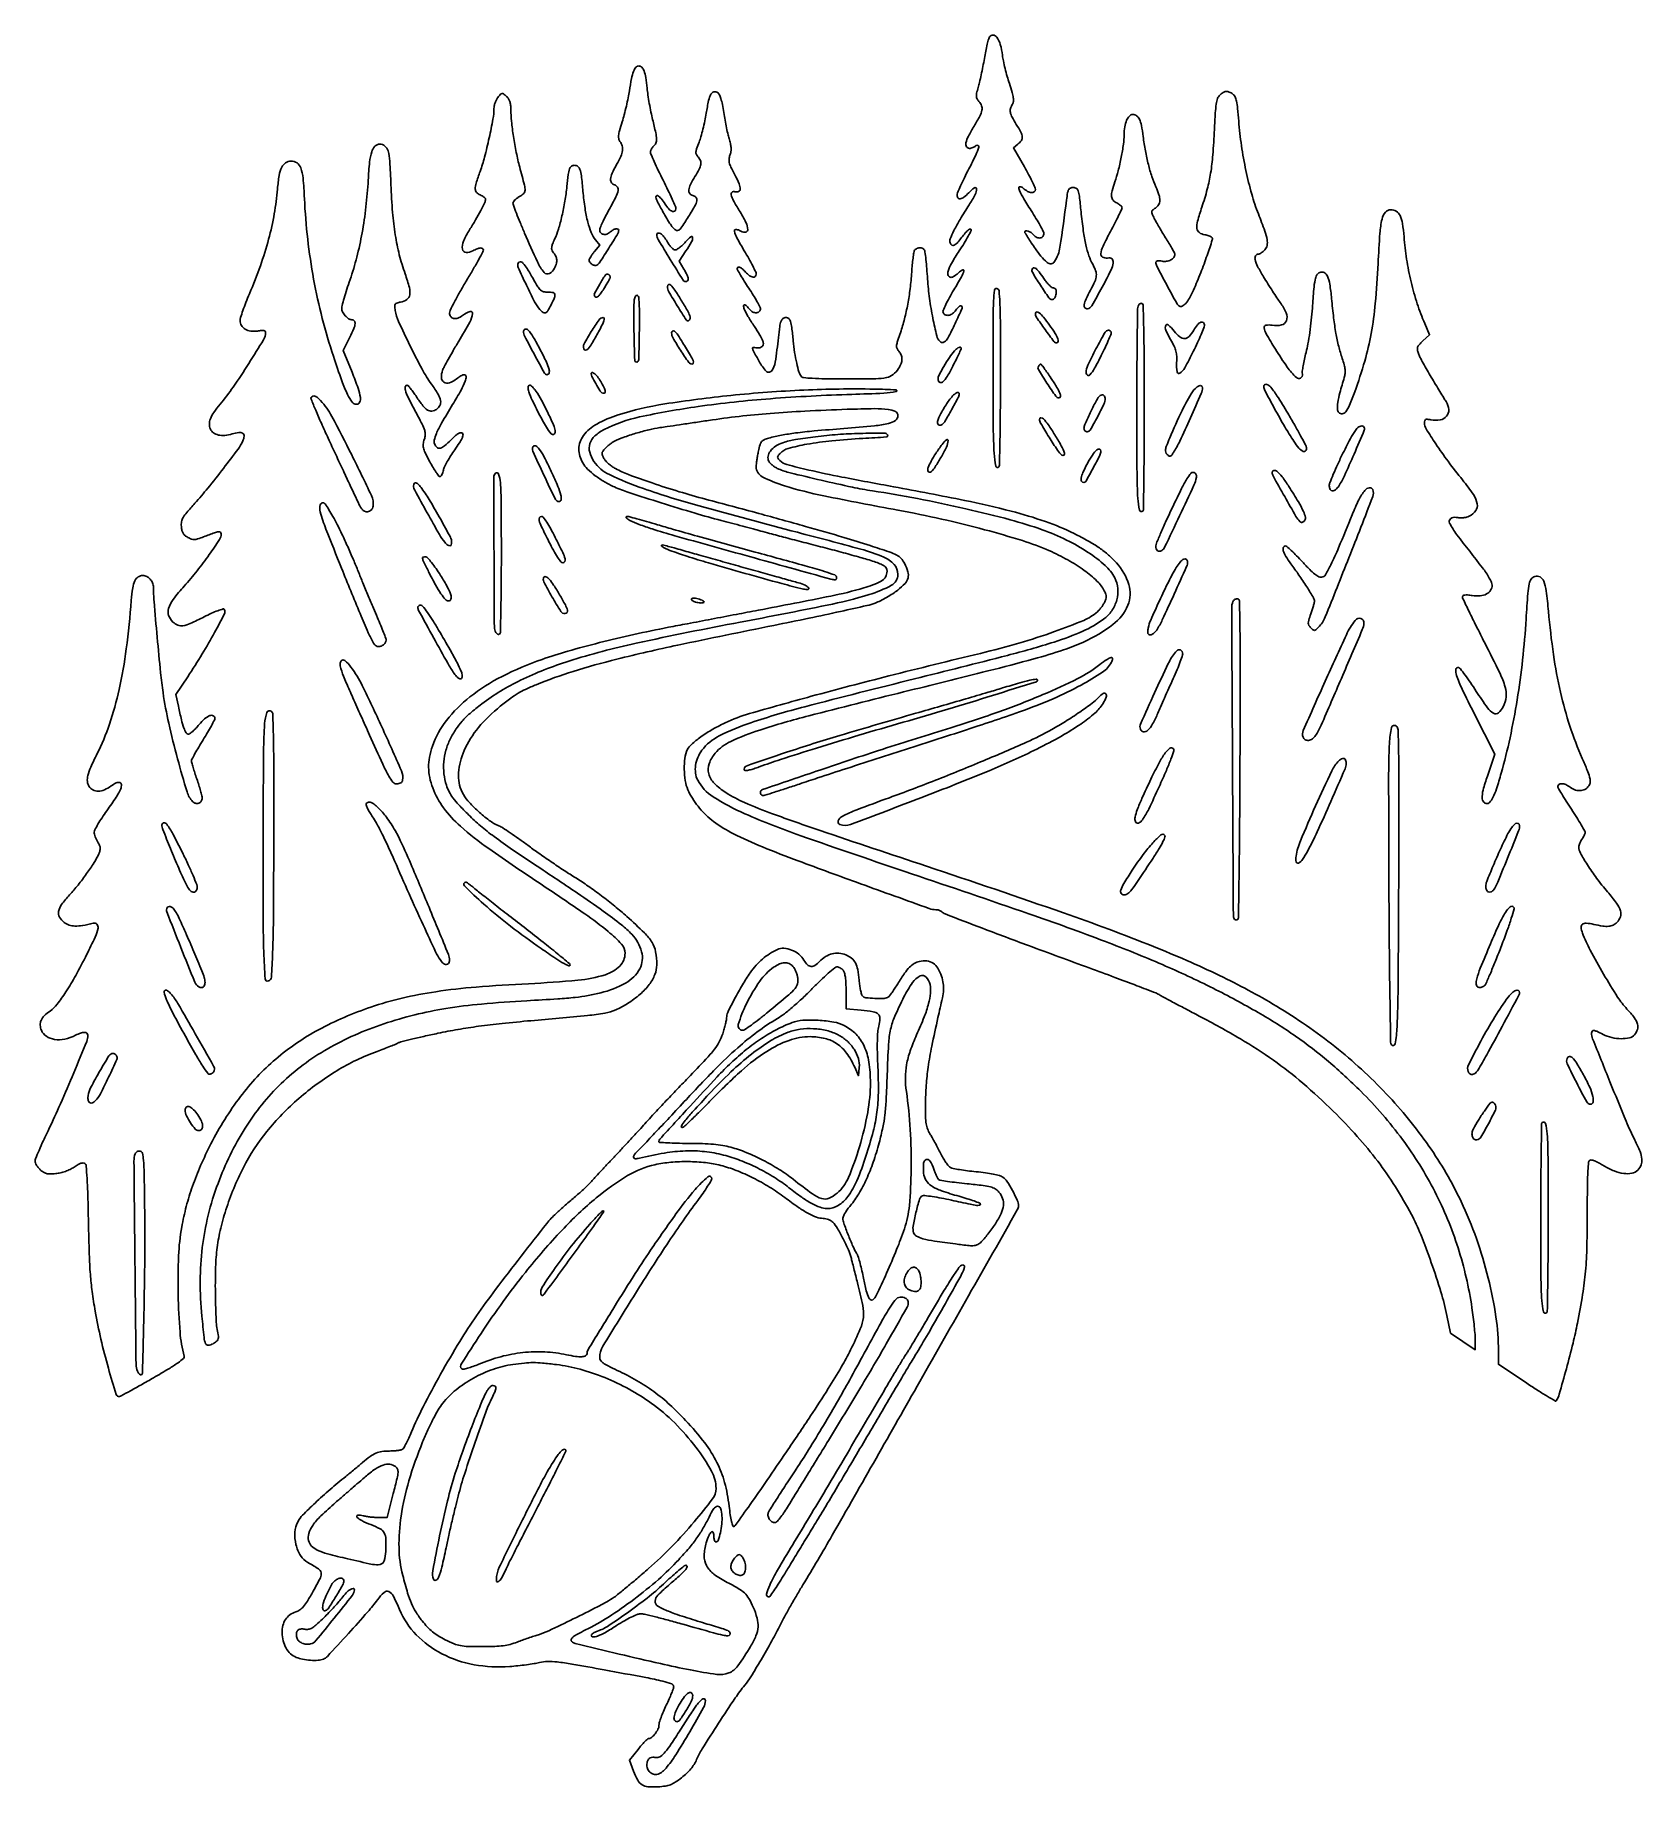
# Model space of a CAD drawing. Extents: x 118 to 878, y 130 to 959.
import ezdxf

# ---------------------------------------------------------------- set-up
doc = ezdxf.new("R2010")
doc.units = 0

msp = doc.modelspace()

# ---------------------------------------------------------------- linework, layer by layer
for points in [[(569.320015, 957.75, 0.079264), (568.935343, 956.864924, 0.005529), (568.286868, 954.223438, 0.007735), (567.593973, 951.03837, 0.005741), (566.923539, 947.5, -0.004889), (566.211975, 943.70925, -0.004283), (565.39572, 939.76157, -0.004308), (564.5972, 936.208632, -0.012821), (563.967094, 933.794708, 0.012238), (563.245969, 931.045228, 0.070938), (563.110882, 929.554777, 0.114805), (563.434146, 928.429996, 0.056835), (564.304553, 927.215967, -0.093369), (565.570385, 925.148405, -0.140257), (565.747717, 923.054134, -0.075413), (564.751856, 920.28096, -0.013486), (562, 915.5, 0.017613), (559.319228, 910.75235, 0.068171), (558.185637, 907.574726, 0.181965), (558.463081, 905.780947, 0.270672), (559.8, 905, 0.055717), (560.575898, 905.086731, 0.038763), (561.418854, 905.347604, 0.039126), (562.198945, 905.730051, 0.062923), (562.783333, 906.183333, -0.2867), (563.854422, 906.430709, -0.401091), (564.276573, 905.612773, -0.040202), (562.805825, 901.784487, -0.008531), (559.604783, 895.391493, 0.006485), (557.457842, 891.147176, 0.008918), (555.646405, 887.274376, 0.006156), (554.234834, 884.003003, 0.099084), (554, 882.829609, 0.169717), (554.461163, 881.510118, 0.284557), (555.530544, 881.127168, 0.117203), (557.265856, 881.952454, 0.032398), (559.506316, 884.006593, -0.049452), (562.247524, 886.353175, -0.59555), (563.223358, 885.863465, -0.13288), (562.595715, 883.216455, -0.018248), (559.685868, 878.289972, 0.007596), (555.404474, 871.381781, 0.018344), (552.508192, 866.117061, 0.018805), (550.700995, 862.162514, 0.19166), (550.679201, 860.393606, 0.145428), (551.58213, 859.218686, 0.308536), (552.676255, 859.187836, 0.076592), (554.349454, 860.664952, 0.006973), (557.860266, 865, -0.03068), (558.667292, 865.905202, -0.050234), (559.464871, 866.551426, -0.068019), (560.138833, 866.872622, -0.280105), (560.559775, 866.770812, -0.324304), (560.655136, 866.18018, -0.007155), (559.237214, 863.466164, -0.013462), (557.377482, 860.238126, -0.008339), (555.029617, 856.544915, 0.012836), (551.345529, 850.633058, 0.058062), (549.707241, 846.920875, 0.175705), (549.804873, 844.898261, 0.302421), (551.154164, 844, 0.110952), (551.772548, 844.138932, 0.027414), (552.692335, 844.637617, 0.026699), (553.707713, 845.339775, 0.023952), (554.681606, 846.17061, -0.06795), (556.663114, 847.580738, -0.656655), (557.242567, 847.112855, -0.061519), (556.061135, 844.266559, -0.006549), (552.434466, 838.068546, 0.010266), (550.336554, 834.421261, 0.015003), (548.653811, 831.120391, 0.01037), (547.412656, 828.346349, 0.193973), (547.396911, 827.40805, 0.194416), (548.430762, 826.299287, 0.156382), (550.06125, 826.092662, 0.11586), (551.905169, 826.904825, 0.086509), (553.428922, 828.531865, -0.034739), (554.133038, 829.459067, -0.052195), (554.877246, 830.148988, -0.067213), (555.550191, 830.524559, -0.236357), (556.029808, 830.481577, -0.376544), (556.379266, 829.339653, -0.005118), (553.059372, 822.167281, -0.008352), (549.666436, 815.326737, -0.135845), (547.939726, 813.462749, -0.088531), (547.446402, 813.267438, -0.076303), (546.888857, 813.24062, -0.077067), (546.354079, 813.381782, -0.093645), (545.926626, 813.673374, -0.137275), (544.384736, 816.413466, -0.010769), (542.554196, 824.670356, -0.015216), (540.978563, 834.063059, -0.016971), (540.044992, 843.198703, 0.004222), (539.666967, 848.140779, 0.006208), (539.244248, 852.475981, 0.003154), (538.81844, 856.132673, 0.108255), (538.531703, 856.948703, 0.173898), (537.462319, 857.800932, 0.118077), (535.8973, 857.947612, 0.117606), (534.430888, 857.369122, 0.171796), (533.630859, 856.25, 0.039165), (533.400517, 855.125683, 0.003826), (533.07908, 852.370313, 0.004827), (532.752295, 849.074472, 0.003804), (532.460088, 845.5, -0.013464), (531.672649, 837.721304, -0.015976), (530.497917, 830.430958, -0.016774), (528.923988, 823.562265, -0.018594), (526.93805, 817.04979, 0.007464), (525.715103, 813.33758, 0.059008), (525.381816, 811.560879, 0.123063), (525.602135, 810.331585, 0.078492), (526.400846, 809.109564, -0.084988), (527.536585, 807.321939, -0.100896), (527.924095, 805.36322, -0.090288), (527.524891, 803.240394, -0.055422), (526.353696, 800.972506, -0.076171), (523.702315, 798.065737, -0.121171), (520.669325, 796.6449, -0.045788), (515.499243, 796.097835, -0.003477), (501.431315, 796, -0.003056), (491.619452, 796.059974, -0.011693), (485.510582, 796.277594, -0.011628), (481.411381, 796.615508, -0.203053), (480.266774, 797.25, -0.094242), (479.221113, 799.278075, -0.016804), (478.142528, 803.424087, -0.017396), (477.188027, 808.493308, -0.013983), (476.505255, 814, 0.005438), (475.825458, 820.372723, 0.046871), (475.227463, 823.167102, 0.135239), (474.369201, 824.49632, 0.184194), (473.048336, 825, 0.162085), (471.67056, 824.541316, 0.143493), (470.760694, 823.326906, 0.0559), (470.132169, 820.826641, 0.007732), (469.494575, 815.5, -0.011565), (468.013055, 803.878427, -0.133025), (466.175441, 799.701077, -0.455758), (463.778416, 799.61328, -0.061413), (460.408929, 804.239751, -0.002325), (457.759254, 809.065248, -0.065002), (457.244561, 810.401431, -0.464029), (457.587032, 810.870095, -0.081831), (458.829352, 810.754877, 0.066483), (459.731803, 810.643304, 0.06149), (460.657247, 810.76673, 0.06446), (461.481923, 811.100094, 0.091549), (462.087704, 811.605677, 0.20596), (462.408185, 812.693569, 0.071828), (461.974326, 814.303958, 0.036094), (460.70977, 816.740488, 0.007514), (458.124472, 820.810406, -0.008103), (455.118336, 825.555163, -0.032464), (453.520772, 828.596817, -0.074645), (453.030804, 830.369215, -0.450023), (453.589707, 831, -0.16993), (453.911848, 830.887262, -0.018198), (454.521583, 830.363515, -0.020755), (455.218928, 829.663124, -0.015265), (455.93395, 828.833241, 0.105114), (457.440766, 827.613042, 0.140107), (459.16086, 827.277201, 0.186618), (460.470516, 827.917242, 0.189012), (461, 829.267868, 0.123974), (460.785397, 830.120083, 0.006247), (459.384375, 832.649224, 0.009702), (457.607066, 835.629273, 0.006847), (455.5, 838.910313, -0.004589), (453.392381, 842.159849, -0.006856), (451.615625, 845.041653, -0.003281), (450.161477, 847.510893, -0.132177), (450, 848.11106, -0.248056), (450.352663, 848.778172, -0.250312), (451.100062, 848.858947, -0.084257), (452.356429, 848.086924, -0.024376), (454, 846.5, 0.042274), (455.880152, 844.810264, 0.116793), (457.498517, 844.097079, 0.253556), (458.544597, 844.4369, 0.192334), (459, 845.576992, 0.11227), (458.77052, 846.586107, 0.006382), (457.343412, 849.466746, 0.009507), (455.520893, 852.869267, 0.006816), (453.360551, 856.604209, -0.008888), (449.873917, 862.69016, -0.066271), (448.671347, 865.789464, -0.465598), (449.301633, 866.647204, -0.157234), (451.03191, 866.212145, 0.127054), (453.790783, 865.342093, 0.430751), (455.009928, 866.502516, 0.116438), (454.165301, 870.026773, 0.024066), (451, 875.617427, -0.013753), (448.237222, 880.270682, -0.069736), (447.15173, 883.07727, -0.290867), (447.572756, 884.28159, -0.248881), (448.915843, 884.52671, 0.169461), (450.695477, 884.577266, 0.311998), (451.479612, 885.718998, 0.101552), (450.939015, 888.313048, 0.020711), (448.891365, 892.559743, -0.009995), (447.052207, 896.17398, -0.051644), (446.28918, 898.280441, -0.087381), (446.172356, 899.946283, -0.064243), (446.599873, 901.7509, 0.046626), (447.043036, 903.366359, 0.053335), (447.151803, 904.963742, 0.044398), (446.920265, 906.772449, 0.020664), (446.317653, 909.061846, -0.017981), (445.706077, 911.33567, -0.006165), (444.980051, 914.669008, -0.006118), (444.268788, 918.369519, -0.007038), (443.683139, 921.917758, 0.010901), (443.01594, 925.774411, 0.027122), (442.315173, 928.549661, 0.035969), (441.566554, 930.460061, 0.141602), (440.735126, 931.395281, 0.200519), (438.98887, 931.689572, 0.213235), (437.611239, 930.644443, 0.073402), (436.500517, 927.648837, 0.012437), (435.383863, 921.637226, -0.011867), (434.712323, 917.998829, -0.00941), (433.820078, 914.101686, -0.009535), (432.855172, 910.517253, -0.023363), (431.973774, 907.933464, 0.009464), (430.831277, 904.865979, 0.066011), (430.505156, 903.303593, 0.127445), (430.708921, 902.181109, 0.075761), (431.463141, 901.040728, -0.084829), (432.608834, 899.23869, -0.138832), (432.826016, 897.454912, -0.084569), (432.073682, 895.210862, -0.018241), (430, 891.661052, 0.024599), (427.906537, 887.970474, 0.08912), (427.14019, 885.393277, 0.181769), (427.566957, 883.710352, 0.178628), (429, 882.710251, -0.059503), (429.763277, 882.410118, -0.065673), (430.40675, 881.946186, -0.074698), (430.83865, 881.396359, -0.133611), (430.980424, 880.84362, -0.125098), (430.291665, 878.290221, -0.012158), (426.991565, 872.743245, -0.00963), (423.39602, 867.258401, -0.197775), (421.77629, 866.195434, -0.219837), (420.831997, 866.429059, -0.047334), (419.59093, 867.632301, -0.033451), (418.083095, 869.660032, -0.012478), (416.23449, 872.691725, -0.004023), (414.684745, 875.432848, -0.004821), (413.271718, 878.038678, -0.004163), (412.121422, 880.254077, -0.031637), (411.655665, 881.33356, -0.188987), (411.688808, 882.457117, -0.45983), (412.38006, 882.675302, -0.080684), (414.031402, 881.234902, -0.02794), (415.917542, 878.683749, 0.038888), (417.712793, 876.363456, 0.107571), (419.383891, 875.169854, 0.29071), (420.481845, 875.346939, 0.214466), (421, 876.499389, 0.101627), (420.792686, 877.508824, 0.00383), (419.2375, 881.059979, 0.00677), (417.298817, 885.243193, 0.004699), (415, 889.919277, -0.004569), (412.70114, 894.592391, -0.006609), (410.7625, 898.766319, -0.003663), (409.203269, 902.312274, -0.102089), (409, 903.297443, -0.082918), (409.108311, 903.946071, -0.043974), (409.440625, 904.692607, -0.042189), (409.926041, 905.415984, -0.050723), (410.5, 906, 0.125976), (411.557365, 907.458027, 0.103577), (411.884361, 909.358503, 0.045303), (411.493957, 912.426491, 0.006451), (410.045408, 918.61262, -0.010234), (409.247076, 922.142006, -0.0067), (408.465087, 926.239332, -0.00674), (407.810257, 930.253479, -0.012831), (407.410338, 933.5, 0.013661), (406.773914, 938.596711, 0.052468), (405.964762, 941.683224, 0.101955), (404.885695, 943.387517, 0.203531), (403.443377, 944, 0.22885), (402.10575, 943.353931, 0.078751), (401.021083, 941.431601, 0.041446), (400.057075, 937.997772, 0.01043), (399.073441, 932.267209, -0.013161), (398.486784, 928.957912, -0.00734), (397.607711, 924.960267, -0.007317), (396.599316, 920.940156, -0.011772), (395.609734, 917.549197, 0.007392), (394.349249, 913.366527, 0.04196), (393.901139, 911.086299, 0.083863), (393.988546, 909.55879, 0.106523), (394.584564, 908.281988, -0.091271), (395.638666, 906.19107, -0.107614), (395.794522, 903.984297, -0.071408), (394.987704, 901.24532, -0.021194), (393, 897.346005, 0.020841), (390.892422, 893.218741, 0.081944), (390.14141, 890.472387, 0.174199), (390.57038, 888.730988, 0.18418), (392, 887.710251, -0.186049), (393.41321, 886.693497, -0.200489), (393.722002, 885.029658, -0.064981), (392.667602, 882.067865, -0.008365), (389.5, 876.107995, 0.007319), (387.776346, 872.881237, 0.009939), (386.321875, 869.916551, 0.007198), (385.197541, 867.411153, 0.102212), (385, 866.454914, 0.17071), (385.469808, 865.118972, 0.170837), (386.672261, 864.371662, 0.13706), (388.304868, 864.461152, 0.102452), (389.865986, 865.378719, -0.050879), (391.270707, 866.411324, -0.083992), (392.643337, 866.935262, -0.156043), (393.596526, 866.827531, -0.295328), (394, 866.204015, -0.138436), (393.571033, 864.68437, -0.00279), (389.318282, 857.837782, -0.003299), (385.035956, 851.1273, -0.111093), (383.687891, 849.807202, -0.1917), (382.646126, 849.623189, -0.09451), (381.383335, 850.145857, -0.090695), (380.358948, 851.122977, -0.158332), (380, 852.228089, -0.124403), (380.138555, 852.776349, -0.01725), (380.736231, 853.797435, -0.018879), (381.546625, 854.977381, -0.014985), (382.50632, 856.18988), (385.01264, 859.168472), (382.988444, 861.741821, -0.071838), (381.001357, 865.187623, -0.032226), (379.376921, 870.168981, -0.025902), (378.074762, 876.625641, -0.013816), (377.102713, 884.715472, 0.005108), (376.345889, 892.097313, 0.05238), (375.685725, 895.090947, 0.159316), (374.661665, 896.47302, 0.155518), (373.008371, 897, 0.169027), (371.64854, 896.526784, 0.141502), (370.756459, 895.276895, 0.052683), (370.139043, 892.680647, 0.0068), (369.485146, 887, -0.016485), (368.550891, 880.068279, -0.015335), (367.144173, 873.042401, -0.015965), (365.465129, 866.735831, -0.036215), (363.706712, 862.127586, 0.015572), (362.720502, 859.832083, 0.057806), (362.317619, 858.31245, 0.093942), (362.367991, 857.159515, 0.098795), (362.838696, 856.127586, -0.031182), (364.204439, 853.961522, -0.098935), (364.713118, 852.334326, -0.102822), (364.547788, 850.672593, -0.035234), (363.658047, 848.409106, -0.160965), (361.226672, 845.872209, -0.35066), (358.743745, 846.342216, -0.069589), (355.539925, 851.338026, -0.006314), (349.503851, 864.903514, -0.003725), (347.395457, 869.910219, -0.005433), (345.618614, 874.355506, -0.002816), (344.178822, 878.13741, -0.090914), (344.006323, 879.102881, -0.153096), (344.215385, 879.759241, -0.041238), (344.923393, 880.609058, -0.037742), (345.929799, 881.488724, -0.031356), (347.119386, 882.268379, 0.061423), (349.08364, 883.731345, 0.203758), (349.706453, 885.180415, 0.063653), (349.408312, 887.587822, 0.002546), (347.173757, 896.144516, -0.015533), (345.57473, 902.990096, -0.011638), (344.225646, 910.614355, -0.011794), (343.291175, 917.85948, -0.026177), (343, 923.417372, 0.028138), (342.882437, 925.50478, 0.053781), (342.51644, 927.141625, 0.064144), (341.869082, 928.462979, 0.062975), (340.904612, 929.586325, 0.019299), (339.535367, 930.732549, 0.19539), (338.834108, 930.928486, 0.180109), (338.16425, 930.588342, 0.015972), (336.904612, 929.130528, 0.051306), (336.17502, 928.012391, 0.033179), (335.55948, 926.593359, 0.03323), (335.138474, 925.109789, 0.052567), (335, 923.7963, -0.045591), (334.550086, 918.872347, -0.008517), (332.753373, 909.975637, -0.009678), (330.559579, 900.839512, -0.022798), (328.484393, 894.145345, 0.009883), (326.57931, 888.517978, 0.077169), (326.159865, 885.791265, 0.186543), (326.792209, 884.162134, 0.117633), (328.5, 883, -0.034759), (329.456916, 882.557879, -0.044056), (330.265625, 882.015988, -0.050363), (330.829111, 881.45961, -0.174516), (331, 880.984913, -0.110631), (330.637133, 879.364999, -0.009867), (328.77029, 875.601425, -0.012548), (326.326103, 871.183143, -0.009676), (323.448551, 866.487026, 0.040228), (320.598173, 861.126106, 0.143077), (320.121825, 857.305666, 0.355525), (321.802329, 855.809488, 0.138376), (325.050384, 856.572549, -0.029711), (327.089448, 857.548359, -0.080106), (328.649637, 857.908851, -0.166759), (329.603457, 857.651766, -0.249237), (330, 856.905669, -0.124919), (329.805755, 856.140318, -0.002012), (327.65, 852.204757, -0.005133), (325.065973, 847.643269, -0.003366), (322, 842.439284, 0.005902), (318.935052, 837.176174, 0.00843), (316.35, 832.429324, 0.005131), (314.296063, 828.401384, 0.115837), (314, 827.140603, 0.154524), (314.533306, 825.456173, 0.194258), (315.896499, 824.575058, 0.1372), (317.910201, 824.741812, 0.070446), (320.154904, 825.956404, -0.07153), (323.743635, 827.888247, -0.568526), (324.914638, 826.935663, -0.089666), (323.537947, 822.848178, -0.008961), (318.3773, 813.869269, 0.003723), (315.7652, 809.43275, 0.004566), (313.394261, 805.248701, 0.00382), (311.46206, 801.701487, 0.032564), (310.713724, 800.052524, 0.096475), (310.122094, 796.576093, 0.253631), (311.3395, 794.452676, 0.226452), (313.939594, 794.170652, 0.082479), (317.272871, 796, -0.019049), (318.326419, 796.765618, -0.021832), (319.389428, 797.4125, -0.021604), (320.328563, 797.877579, -0.104532), (320.907729, 798, -0.407297), (321.807415, 797.121364, -0.098186), (321.413304, 794.853625, -0.036318), (319.473881, 790.738515, -0.007609), (315.456835, 783.854796, 0.005025), (310.249405, 775.036202, 0.027982), (307.774021, 770.13163, 0.055807), (306.791749, 766.95575, 0.17162), (307.126287, 764.764031, 0.121751), (308.307656, 763.453747, 0.230495), (309.683084, 763.257527, 0.100461), (311.572647, 764.318498, 0.01604), (314.708006, 767.204142, -0.013264), (316.823203, 769.172671, -0.05096), (318.282888, 770.217267, -0.101827), (319.334828, 770.561616, -0.228559), (320.108629, 770.291371, -0.247017), (320.3836, 769.40579, -0.063609), (319.911327, 767.933093, -0.036025), (318.703303, 765.770338, -0.009595), (316.470995, 762.511557, 0.013563), (314.606273, 759.742512, 0.014432), (312.934431, 756.932306, 0.014138), (311.63799, 754.439259, 0.062462), (311.108224, 752.874773, -0.029493), (310.802107, 751.727326, -0.039957), (310.384916, 750.739335, -0.045072), (309.925869, 750.022374, -0.200674), (309.5, 749.781287, -0.268114), (308.954266, 750.015158, -0.011158), (307.675091, 751.80806, -0.016728), (306.223657, 754.102998, -0.01081), (304.691799, 756.848893, -0.007799), (302.486511, 761.172622, -0.052677), (301.661476, 763.427241, -0.09419), (301.558253, 765.213768, -0.054269), (302.069123, 767.314612, 0.073656), (302.523295, 769.555929, 0.091233), (302.249674, 771.663917, 0.040395), (301.02405, 774.630477, 0.004487), (297.627707, 781.130278, -0.006593), (294.416188, 787.339932, -0.042384), (293.108061, 790.620817, -0.142868), (293.089925, 792.290677, -0.336347), (294.025087, 793, -0.221823), (294.424669, 792.813553, -0.007134), (295.577361, 791.397916, -0.012522), (296.900188, 789.636212, -0.008224), (298.338028, 787.546097, 0.01954), (301.387384, 783.321413, 0.087204), (303.650982, 781.285271, 0.165733), (305.692716, 780.806998, 0.128865), (307.845394, 781.604263, 0.12743), (309.453433, 783.489204, 0.163955), (309.74185, 785.734089, 0.086552), (308.55644, 788.791128, 0.019302), (305.470265, 793.489466, -0.031149), (301.031054, 800.609474, -0.009665), (295.248564, 811.828609, -0.007642), (289.923289, 823.102472, -0.06638), (288.322447, 828.400416, -0.023725), (288.099306, 830.359112, -0.160594), (288.339738, 831.291088, -0.173567), (289.076891, 831.858653, -0.028767), (290.838533, 832.317707, 0.100364), (293.838747, 833.57718, 0.205631), (295.184555, 835.687602, 0.106945), (295.003924, 839.225528, 0.018806), (293.013659, 845.621017, -0.022769), (290.256596, 854.734362, -0.022602), (288.331847, 864.082894, -0.019514), (287.061922, 874.719418, -0.010666), (286.294109, 887.835027, 0.005982), (285.746954, 898.968141, 0.052746), (284.931768, 903.819838, 0.154685), (283.431529, 906.115701, 0.172959), (280.951624, 907, 0.208131), (278.746175, 906.040385, 0.110963), (277.217072, 903.424436, 0.051969), (276.205629, 898.537811, 0.011491), (275.544558, 890, -0.014918), (274.473013, 877.292827, -0.016534), (272.667905, 865.103787, -0.017279), (270.15926, 853.596295, -0.020489), (266.975929, 842.935325, 0.00499), (265.45309, 838.357797, 0.006665), (264.167929, 834.171361, 0.004807), (263.174759, 830.650067, 0.06642), (263, 829.340312, 0.122673), (263.414796, 827.675091, 0.060265), (264.671629, 825.871601, 0.060993), (266.283227, 824.458287, 0.150651), (267.769724, 824, -0.218552), (268.960474, 823.45341, -0.206603), (269.359655, 822.174969, -0.073794), (268.743581, 819.783633, -0.014667), (266.902401, 815.756264), (263.762806, 809.389497), (267.881403, 799.174145, -0.009892), (270.760564, 791.604502, -0.050954), (271.833578, 787.254745, -0.143395), (271.497146, 784.947781, -0.293284), (270.020324, 784, -0.236204), (267.964455, 785.028596, -0.048524), (265.793824, 788.600855, -0.026547), (263.112638, 795.01454, -0.005355), (259.08162, 806.700282, -0.017857), (253.811496, 824.638751, -0.017094), (249.748174, 843.16986, -0.016939), (246.928873, 862.106477, -0.016755), (245.385363, 881.259718, 0.009979), (244.735366, 890.966502, 0.064727), (243.686702, 895.743545, 0.15632), (241.871346, 898.104473, 0.152457), (239.002627, 899, 0.15097), (236.464652, 898.215813, 0.131679), (234.647407, 896.099833, 0.072289), (233.428809, 892.207533, 0.019607), (232.654968, 885.783156, -0.02418), (231.138109, 874.091584, -0.021139), (228.45141, 862.056744, -0.019768), (224.551244, 849.512747, -0.015675), (219.387171, 836.289732, 0.00793), (217.707177, 832.177109, 0.009979), (216.288731, 828.315158, 0.008321), (215.223351, 825.04997, 0.074827), (215, 823.565881, 0.132119), (215.626485, 821.236363, 0.12687), (217.343659, 819.49298, 0.105308), (219.983316, 818.586657, 0.069978), (223.194886, 818.647154, -0.017353), (225.005612, 818.872587, -0.067141), (226.133814, 818.821873, -0.142338), (226.757721, 818.511376, -0.209549), (227, 817.958665, -0.136651), (226.050554, 814.549552, -0.005236), (219.074981, 803.266291, -0.010301), (211.696164, 792.120518, -0.022879), (205.525119, 784.022011, 0.021044), (202.549829, 780.146992, 0.059373), (200.933439, 777.146379, 0.088951), (200.427713, 774.626636, 0.112512), (200.906469, 772.305933, 0.129665), (202.378151, 770.506065, 0.100939), (204.688566, 769.456813, 0.080183), (207.705709, 769.260205, 0.049075), (211.213598, 769.945849, -0.039535), (214.382788, 770.628194, -0.177346), (216.2055, 770.224424, -0.277916), (216.85257, 768.917091, -0.08646), (216.276503, 766.707513, -0.052421), (213.971995, 762.794763, -0.0047), (207.099798, 753.687304, -0.006743), (199.710573, 744.347106, -0.013237), (193.538903, 737.156078, 0.007275), (189.732334, 732.826335, 0.045604), (188.033137, 730.423369, 0.085501), (187.308155, 728.460223, 0.066864), (187.195234, 726.187496, 0.037043), (187.486029, 724.361604, 0.075409), (188.026947, 723.017164, 0.081795), (188.908332, 721.96281, 0.050481), (190.235805, 721.034195, 0.039478), (191.941263, 720.250748, 0.09769), (193.294058, 720.03667, 0.068794), (194.899101, 720.320762, 0.01274), (197.735805, 721.317937, -0.003185), (202.908628, 723.248146, -0.046289), (204.794696, 723.746371, -0.225006), (205.633943, 723.507865, -0.216088), (206, 722.700408, -0.145973), (205.190813, 719.98777, -0.008874), (200.372713, 712.907948, -0.013744), (194.60764, 705.209628, -0.014827), (188.567185, 698.036962, 0.019465), (183.351732, 691.726076, 0.08653), (181.142832, 687.473722, 0.160697), (181.183702, 684.127058, 0.123089), (183.188561, 681.038955, 0.092787), (185.542627, 679.546694, 0.136827), (187.961268, 679.284534, 0.066048), (191.366616, 680.32265, 0.009407), (197.970211, 683.485039, -0.010411), (201.441419, 685.1388, -0.01706), (204.453667, 686.375835, -0.011129), (206.918565, 687.229211, -0.344834), (207.48805, 687.019336, -0.262246), (207.572686, 684.937576, -0.006319), (202.904692, 676.078446, -0.012718), (197.074067, 665.965957, -0.009619), (190.183374, 655.160673), (184.636748, 646.821346), (185.817757, 641.160673, 0.006758), (187.244177, 634.757792, 0.026944), (188.380721, 630.901204, 0.043205), (189.417865, 628.620657, 0.270744), (190.480054, 628, 0.161917), (191.223636, 628.24728, 0.020871), (192.542127, 629.321875, 0.02261), (194.040099, 630.776683, 0.017084), (195.553512, 632.5, -0.039078), (198.168414, 635.226055, -0.084667), (200.621963, 636.761438, -0.2062), (202.242573, 636.734744, -0.295047), (203, 635.562914, -0.117846), (202.780186, 634.643234, -0.006357), (201.384375, 631.974741, -0.00964), (199.606987, 628.826279, -0.006862), (197.5, 625.365894, 0.006317), (195.392884, 621.91377, 0.008993), (193.615625, 618.790923, 0.00561), (192.208283, 616.140927, 0.119813), (192, 615.284199, 0.066585), (192.112943, 614.439845, 0.005207), (192.734375, 612.248763, 0.007024), (193.5425, 609.643919, 0.005312), (194.5, 606.806889, -0.007399), (195.457244, 603.93106, -0.008985), (196.265625, 601.207772, -0.007791), (196.866813, 598.901536, -0.059927), (197, 597.794285, -0.145492), (196.56025, 596.315025, -0.159874), (195.396515, 595.381978, -0.155898), (193.882164, 595.307033, -0.137666), (192.517039, 596.113256, -0.118539), (189.872583, 600.650101, -0.00672), (185.381695, 616.366814, -0.011268), (181.236565, 633.134577, -0.018016), (178.54076, 647.637186, -0.011859), (177.369096, 657.034467, -0.002381), (175.759561, 673.825869, -0.00186), (174.281589, 690.755254, -0.020843), (174, 697.507213, 0.098214), (173.602543, 699.511109, 0.086935), (172.461886, 701.310294, 0.090309), (170.823661, 702.561375, 0.118569), (169, 703, 0.144604), (166.743689, 702.333518, 0.14075), (165.183218, 700.542433, 0.073269), (164.170018, 697.156524, 0.017267), (163.52016, 691.270007, -0.013767), (161.153102, 668.359912, -0.022365), (157.743197, 649.097476, -0.02608), (153.170969, 632.709451, -0.035642), (147.268582, 618.571249, 0.011386), (144.344829, 612.424191, 0.044863), (142.981503, 608.463732, 0.078677), (142.739989, 605.623552, 0.127646), (143.511632, 603.341903, 0.12895), (145.391868, 601.644726, 0.1239), (147.892278, 601.055989, 0.098273), (150.847175, 601.689559, 0.057187), (154.003292, 603.502429, -0.042894), (156.425421, 604.987108, -0.191397), (158.054284, 605.127442, -0.318445), (158.809629, 604.158068, -0.0884), (158.543281, 602.136366, -0.058774), (157.989747, 600.912476, -0.006214), (156.336849, 598.244063, -0.007611), (154.27323, 595.10962, -0.006041), (151.952361, 591.785703, 0.009703), (149.678355, 588.477537, 0.01306), (147.757923, 585.391749, 0.010142), (146.289786, 582.768845, 0.121961), (146.008417, 581.654292, 0.063665), (146.119896, 580.749547, 0.023248), (146.497296, 579.513092, 0.022606), (147.040342, 578.184201, 0.025111), (147.684505, 576.956944, -0.028753), (148.517933, 575.340616, -0.08459), (148.826214, 574.132311, -0.090865), (148.706366, 572.940269, -0.036539), (148.135857, 571.398829, -0.033483), (145.904572, 567.260223, -0.014297), (142.403958, 562.031942, -0.014074), (138.341354, 556.651483, -0.018007), (134.290137, 551.946667, 0.027577), (130.567385, 547.452216, 0.111266), (129.140343, 544.213265, 0.177761), (129.569088, 541.530401, 0.098425), (131.75, 538.975205, 0.088287), (134.063099, 537.735696, 0.07206), (136.834135, 537.254495, 0.050287), (140.455253, 537.517202, 0.01825), (145.499312, 538.589183, -0.267862), (147.26562, 538.08599, -0.248694), (147.793656, 536.265661, -0.056761), (146.389619, 532.008465, -0.008129), (142.40591, 523.724102, -0.010017), (137.243448, 513.916411, -0.017775), (132.547004, 506.08333, -0.020621), (128.40811, 500.24742, -0.073608), (125.117034, 497.083335, 0.037612), (122.352872, 494.783488, 0.094815), (120.853788, 492.650358, 0.120638), (120.445276, 490.44792, 0.084193), (121.010696, 487.974177, 0.149096), (123.365741, 485.113229, 0.111219), (127.20623, 483.647683, 0.089565), (132.048203, 483.820291, 0.062942), (137.20034, 485.642818, -0.033515), (139.553503, 486.634167, -0.083069), (141.392517, 486.942196, -0.160418), (142.534494, 486.566381, -0.238034), (143, 485.643971, -0.09726), (142.423869, 482.710191, -0.001749), (136.302337, 467.873692, -0.004943), (129.980846, 453.115935, -0.008846), (124.45428, 441.137781, 0.00467), (121.981468, 435.89385, 0.006695), (119.895945, 431.197383, 0.003858), (118.227099, 427.214687, 0.097578), (118, 426.062095, 0.101743), (118.168039, 425.244847, 0.035678), (118.721019, 424.174597, 0.033665), (119.515235, 423.051539, 0.033454), (120.454531, 422.042716, 0.04385), (121.952601, 420.864266, 0.083293), (123.354074, 420.250639, 0.066144), (125.088505, 420.051348, 0.019527), (127.76472, 420.203371, 0.03308), (130.032349, 420.573809, 0.028283), (132.356299, 421.253702, 0.028508), (134.567258, 422.183711, 0.035435), (136.49581, 423.303362, -0.019345), (138.320587, 424.442738, -0.051387), (139.724148, 425.064138, -0.080259), (140.791222, 425.229706, -0.173326), (141.561448, 424.949003, -0.201463), (142.16778, 423.785679, -0.005428), (142.591209, 417.915699, -0.008093), (142.960914, 409.699787, -0.002454), (143.258657, 397.23061, 0.003054), (143.638212, 382.095459, 0.011143), (144.151523, 372.503857, 0.01488), (145.005276, 364.442076, 0.009436), (146.45573, 355.106467, 0.01386), (149.150189, 341.863558, 0.012312), (152.670148, 328.252513, 0.004578), (156.378863, 315.679745, 0.394265), (157.953751, 314.770287, 0.068315), (158.781673, 315.085545, 0.001099), (163.172204, 317.498074, 0.002859), (168.26207, 320.347567, 0.00189), (174.078568, 323.676817, 0.004592), (181.288613, 327.928737, 0.018101), (185.604932, 330.745614, 0.022232), (188.238844, 332.785007, 0.29479), (188.578581, 333.90653, -0.050644), (186.555762, 345.150412, -0.014259), (185.694566, 362.973487, -0.014899), (185.878368, 381.29771, -0.03453), (187.371635, 394.960898, -0.020033), (189.526428, 404.690324, -0.019975), (192.454774, 414.225757, -0.018912), (196.295846, 423.963252, -0.014486), (201.196432, 434.305249, -0.043481), (215.118431, 456.590912, -0.054499), (231.792853, 474.340127, -0.053888), (252.070087, 488.213961, -0.041149), (276.74407, 498.941716, -0.024388), (291.520929, 503.176613, -0.020786), (307.447751, 506.21946, -0.016735), (326.549848, 508.401617, -0.007873), (351.346467, 510.003975, 0.010862), (374.728001, 511.65527, 0.053438), (387.674366, 514.266218, 0.118964), (394.472477, 518.365227, 0.200469), (397, 524.415909, 0.18842), (395.330094, 528.689918, 0.034256), (389.03073, 534.645636, 0.021057), (377.935223, 543.02412, 0.004518), (357.969914, 556.555414, -0.005713), (332.57195, 573.857421, -0.028921), (319.111595, 584.461843, -0.052458), (311.167741, 593.146517, -0.06962), (306.06828, 602.547051, -0.037827), (304.606954, 607.583303, -0.050321), (304.101837, 612.320247, -0.049461), (304.55086, 617.125874, -0.034853), (305.955773, 622.371451, -0.084234), (312.576132, 634.506228, -0.058502), (323.631547, 645.584275, -0.049991), (338.806385, 655.30342, -0.033711), (357.743443, 663.362553, -0.013789), (369.940657, 667.234517, -0.007855), (384.875475, 671.273122, -0.007457), (401.149441, 675.143277, -0.0075), (417.5, 678.518386, -0.000069), (426.452479, 680.225506, -0.000034), (437.821875, 682.391083, -0.000034), (449.616948, 684.636087, -0.000049), (460, 686.61055, 0.002629), (494.256905, 693.308239, 0.021019), (509.885885, 697.138993, 0.047213), (518.14196, 700.405541, 0.251397), (520.817077, 704.256785, 0.061285), (520.804762, 705.814905, 0.147316), (520.335919, 706.856795, 0.095728), (519.216646, 707.73365, 0.01737), (516.817077, 708.860198, 0.028654), (514.04293, 709.863119, 0.002899), (507.305641, 711.828296, 0.003624), (499.240375, 714.067068, 0.002879), (490.5, 716.371224, -0.000552), (481.538636, 718.689081, -0.000595), (472.804758, 720.969491, -0.000561), (465.314482, 722.94371, -0.002858), (461.154495, 724.070641, 0.001754), (457.54576, 725.056801, 0.00071), (452.618113, 726.377327, 0.000702), (447.311805, 727.783285, 0.000892), (442.409435, 729.065503, -0.008605), (430.08189, 732.493794, -0.003926), (414.09486, 737.374582, -0.003032), (398.77157, 742.286884, -0.02505), (391.943257, 744.906951, -0.02954), (387.300439, 747.297769, -0.028763), (382.928416, 750.238463, -0.03048), (379.29971, 753.360995, -0.063021), (376.970648, 756.280243, -0.14167), (375.167214, 762.897484, -0.156921), (377.288743, 769.15869, -0.10889), (383.607964, 774.6551, -0.048649), (393.806999, 778.987967, -0.036987), (415.76483, 784.14237, -0.014017), (447.020038, 788.18391, -0.013723), (481.592806, 790.716334, -0.015674), (514.75, 791.191463, -0.009535), (525.153451, 790.81588, -0.864407), (525.220919, 790.068629, -0.04743), (519.395386, 789.244983, -0.004019), (504.25, 788.674813, 0.011526), (465.707263, 786.643942, 0.016297), (431.541115, 782.929691, 0.017593), (403.821549, 777.998301, 0.065217), (387.126743, 772.06466, 0.067727), (382.720325, 769.004622, 0.129659), (380.410002, 765.405581, 0.141394), (380.280985, 761.359307, 0.087215), (382.25, 756.985916, 0.133836), (389.577643, 750.717181, 0.026591), (405.689164, 744.124321, 0.016563), (432.003052, 735.923287, 0.003495), (478.485243, 723.458051, -0.002492), (508.468559, 715.481819, -0.032853), (519.312754, 711.759322, -0.111961), (524.210225, 708.267822, -0.184155), (526, 703.5732, -0.274142), (522.93938, 698.410548, -0.051544), (512.393699, 693.982648, -0.023775), (492.50845, 688.968921, -0.003447), (451.5, 680.973679, 0.00699), (402.295469, 671.018073, 0.023163), (370.37355, 662.528465, 0.034928), (347.586823, 653.530654, 0.051489), (329.249354, 642.318356, 0.013681), (323.685607, 637.82803, 0.033465), (319.921605, 634.154008, 0.039167), (317.039314, 630.38054, 0.02625), (314.332784, 625.670016, 0.048705), (312.289314, 620.427788, 0.047758), (311.28141, 614.854546, 0.048218), (311.353753, 609.243326, 0.051791), (312.510468, 603.888408, 0.039858), (313.830049, 600.73132, 0.041411), (315.619796, 597.866161, 0.028589), (318.38314, 594.574011, 0.00834), (323.000028, 589.832999, 0.019756), (328.625022, 584.671279, 0.01568), (335.081293, 579.539313, 0.010862), (343.810662, 573.32668, 0.003428), (357.113222, 564.420793, -0.002825), (374.48112, 552.82354, -0.007558), (386.681281, 544.305506, -0.009803), (395.269951, 537.854207, -0.037788), (400.196952, 533.361055, -0.122762), (404.831676, 525.105924, -0.191072), (403.944627, 517.097407, -0.145398), (397.265902, 510.301183, -0.065186), (385.5, 505.667666, -0.017299), (379.51076, 504.388762, -0.017434), (373.462864, 503.53084, -0.010447), (365.178715, 502.823672, -0.002134), (350.5, 501.94194, 0.008747), (329.105483, 500.372577, 0.017385), (312.244567, 498.245641, 0.020467), (297.523902, 495.24357, 0.019592), (282.878731, 491.01193, 0.049771), (256.167615, 479.085975, 0.061832), (234.407699, 462.786826, 0.06199), (217.334656, 441.69899, 0.05039), (204.519807, 415.575617, 0.028532), (199.875305, 400.471198, 0.030057), (197.077139, 385.195724, 0.029455), (196.094511, 369.413682, 0.02529), (196.880949, 352.792449, 0.003099), (197.943549, 342.616547, 0.068924), (198.670807, 339.742886, 0.338386), (199.933319, 338.998552, 0.103482), (202.171457, 339.755432, 0.030669), (203.658605, 340.759043, 0.100117), (204.434417, 341.650303, 0.124041), (204.713303, 342.658516, 0.059971), (204.583103, 344, -0.041449), (203.672427, 350.770675, -0.009025), (203.285796, 362.553667, -0.009932), (203.348373, 374.797714, -0.021937), (203.991192, 384.120839, -0.028326), (205.547211, 393.221435, -0.021376), (208.240906, 403.002973, -0.020307), (211.943033, 413.079943, -0.0189), (216.531689, 423.07259, -0.05403), (227.563542, 440.049977, -0.042895), (242.795453, 455.76066, -0.042384), (260.712346, 468.835485, -0.049116), (279.742164, 477.970335, 0.003453), (283.026843, 479.192826, 0.004225), (286.079557, 480.382666, 0.003542), (288.628716, 481.422137, 0.029927), (289.742164, 481.965646, -0.066172), (291.039955, 482.486697, -0.002659), (295.977386, 483.71761, -0.00463), (301.859274, 485.093228, -0.003257), (308.5, 486.536224, -0.009292), (318.005012, 488.353102, -0.008818), (327.737931, 489.850508, -0.007541), (338.812409, 491.185134, -0.004059), (352.5, 492.513346, 0.001059), (379.260851, 494.948163, 0.020603), (387.49374, 496.058459, 0.060552), (392.627277, 497.625148, 0.038226), (398.150479, 500.596607, 0.033908), (404.112973, 505.015451, 0.054428), (408.453439, 509.614585, 0.065926), (411.099033, 514.277731, 0.096702), (411.994423, 518.893802, 0.042524), (411.457669, 525.104615, 0.09582), (409.789888, 529.50523, 0.061977), (406.134005, 534.052905, 0.010301), (397.89917, 541.713422, 0.010806), (392.097788, 546.670393, 0.009521), (385.840918, 551.591052, 0.009708), (379.561076, 556.150214, 0.013081), (373.695587, 560.013141, -0.006273), (368.263084, 563.485801, -0.003944), (361.998079, 567.673369, -0.003958), (355.897874, 571.891766, -0.007235), (351, 575.44338, 0.005786), (346.746907, 578.546285, 0.006834), (342.650802, 581.379085, 0.006045), (339.136569, 583.677977, 0.042234), (337.321878, 584.629173, -0.059588), (332.789236, 587.208823, -0.026423), (327.469718, 591.592765, -0.026239), (322.698385, 596.452511, -0.068334), (319.988842, 600.523049, -0.132598), (318.25172, 609.69479, -0.085344), (320.910877, 620.251847, -0.070385), (327.693886, 631.129689, -0.049991), (338, 641.179241, -0.007994), (342.924918, 644.977151, -0.024961), (346.399596, 647.308718, -0.026987), (349.942351, 649.185365, -0.010645), (355.000098, 651.394961, -0.022359), (372.379554, 657.658007, -0.014155), (393.125537, 663.463637, -0.009176), (421.94285, 670.0957, -0.002559), (467.295427, 679.418254, 0.002046), (483.931025, 682.820037, 0.002811), (498.858669, 686.023918, 0.001803), (511.372797, 688.830822, 0.033455), (515.253879, 689.993799, 0.026251), (517.762669, 691.085728, 0.014698), (520.695584, 692.659155, 0.014634), (523.573824, 694.428012, 0.02303), (525.923806, 696.128408, 0.035608), (529.381998, 699.309033, 0.128174), (530.80948, 701.915579, 0.13726), (530.732838, 704.781631, 0.043248), (529.103993, 708.789838, 0.06772), (527.508522, 711.083984, 0.087902), (525.477189, 712.636371, 0.036829), (521.891762, 714.167344, 0.003506), (512.853993, 717.191738, 0.007719), (500.50475, 721.018238, 0.002577), (482.327093, 726.242996, 0.002317), (460.228212, 732.361258, 0.001579), (435.041937, 739.123446, -0.008946), (422.563304, 742.671705, -0.008135), (409.815581, 746.771964, -0.007622), (398.68, 750.745014, -0.035734), (392.5, 753.574747, -0.029124), (390.86103, 754.600159, -0.024233), (389.244118, 755.870021, -0.024914), (387.875405, 757.181446, -0.058784), (387.033167, 758.313797, -0.027381), (386.261486, 759.843023, -0.130135), (386.112689, 760.803007, -0.130674), (386.458703, 761.708746, -0.0277), (387.530807, 763.034041, -0.027144), (388.464455, 763.959434, -0.016786), (389.653284, 764.946855, -0.016824), (390.896965, 765.845853, -0.02886), (391.997639, 766.497505, -0.03345), (396.145145, 768.300006, -0.012825), (402.122161, 770.263816, -0.012992), (408.368993, 771.964571, -0.024463), (413.5, 772.956246, 0.000986), (416.853663, 773.44245, 0.000206), (422.73125, 774.308874, 0.000216), (429.551546, 775.320146, 0.000204), (436.5, 776.35639, -0.008743), (450.887546, 778.251492, -0.008355), (465.551923, 779.674988, -0.007254), (482.029989, 780.756682, -0.004093), (502.042274, 781.614872, -0.005293), (514.979795, 781.926537, -0.034481), (521.474351, 781.56614, -0.087494), (524.831293, 780.531714, -0.281431), (526, 778.619804, -0.243839), (524.838892, 776.38048, -0.095425), (521.569742, 774.905507, -0.034582), (514.954054, 773.807812, -0.004356), (500.5, 772.553288, 0.00266), (486.420636, 771.379382, 0.009843), (477.556555, 770.416607, 0.015079), (470.968999, 769.366814, 0.018714), (464.920185, 767.978508, 0.033646), (462.725022, 767.225876, 0.125142), (461.567664, 766.352322, 0.099297), (460.826798, 764.919843, 0.017027), (460.07917, 761.933553, 0.008553), (459.666051, 759.832592, 0.008109), (459.317006, 757.681111, 0.008088), (459.069952, 755.768222, 0.028074), (459, 754.523359, 0.278988), (461.899709, 749.731022, 0.046103), (472.324231, 745.441413, 0.024588), (491.027035, 740.684404, 0.004524), (526, 733.92749, -0.009861), (546.659336, 729.706793, -0.010042), (567.010717, 724.697773, -0.010494), (584.893677, 719.508956, -0.02733), (597.438319, 714.815272, -0.023782), (606.379503, 710.382775, -0.030452), (614.120222, 705.435683, -0.034159), (620.119805, 700.404292, -0.080718), (623.610999, 695.75, -0.028872), (624.3343, 694.150788, -0.091233), (624.549811, 692.999587, -0.091354), (624.341313, 691.847923, -0.028995), (623.628059, 690.247639, -0.024118), (622.947931, 689.074714, -0.017086), (622.078717, 687.8254, -0.017298), (621.164215, 686.686695, -0.034611), (620.352379, 685.866734, -0.081558), (613.862047, 681.811833, -0.013577), (600.089851, 676.493563, -0.014449), (583.263224, 671.057649, -0.011842), (565, 666.201365, 0.002813), (521.697097, 655.520233, 0.004564), (485.033386, 645.900769, 0.003808), (455.846561, 637.71833, 0.040149), (444.267841, 633.344164, 0.021456), (437.758779, 629.919283, 0.028029), (432.145351, 626.214899, 0.030056), (427.916504, 622.656966, 0.11952), (426.089912, 619.828077, 0.060708), (425.127629, 615.40373, 0.036997), (425.02624, 610.049492, 0.03717), (425.708977, 604.800015, 0.066896), (427.142973, 600.710162, 0.055935), (432.243606, 592.968511, 0.05878), (438.858079, 586.693832, 0.044967), (448.201107, 580.943144, 0.017592), (462, 574.669896, 0.009111), (478.825913, 568.080048, 0.001946), (508.30571, 557.279927, 0.000391), (540.764951, 545.560089, 0.086644), (543.972801, 545, -0.047347), (544.665501, 544.934258, -0.036205), (545.401073, 544.7373, -0.037144), (546.068584, 544.448561, -0.068279), (546.55, 544.105704, 0.0974), (548.371746, 542.960979, 0.000644), (566.015211, 536.208076, 0.002267), (587.769852, 528.026559, 0.00101), (616.5, 517.43612, -0.001371), (628.524737, 512.993732, -0.002064), (638.98125, 509.048862, -0.000811), (647.937763, 505.610944, -0.04761), (649.5, 504.830557, 0.016438), (650.913738, 504.010656, 0.00073), (655.90625, 501.339906, 0.00123), (661.84196, 498.194454, 0.000879), (668.5, 494.702117, -0.012568), (687.963871, 483.905216, -0.021494), (703.556064, 473.810223, -0.022948), (717.503231, 462.908634, -0.017151), (731.866409, 449.697862, -0.015725), (743.255223, 437.74938, -0.020378), (752.880595, 426.068579, -0.021124), (761.243903, 414.006026, -0.019289), (768.832969, 400.916508, -0.026593), (773.215741, 391.452037, -0.010629), (778.239771, 378.073893, -0.010731), (782.768948, 364.24593, -0.021747), (785.618728, 353.158218), (787.380049, 344.816436), (793.190025, 340.870957), (799, 336.925478), (799, 341.584401, 0.020151), (798.900307, 344.057078, 0.005468), (798.542388, 347.956622, 0.005524), (798.038527, 352.37636, 0.005712), (797.442174, 356.734748, 0.040082), (790.874621, 385.099538, 0.041646), (779.922747, 411.675212, 0.041098), (764.563501, 436.376809, 0.037063), (744.87746, 459.163226, 0.020401), (729.664683, 473.148368, 0.023445), (714.02938, 485.175601, 0.021812), (696.393269, 496.360706, 0.014051), (675.071793, 507.828868, 0.014599), (651.085984, 519.009377, 0.010994), (624.118859, 529.937175, 0.007432), (587.964805, 543.058847, 0.002226), (532.5, 561.984971, -0.003041), (480.049205, 579.978104, -0.019109), (453.710238, 590.338622, -0.037603), (438.661679, 598.329575, -0.133339), (431.339077, 606.311191, -0.08768), (430.329331, 609.548612, -0.067475), (430.356479, 613.256531, -0.063997), (431.396099, 617.014619, -0.06356), (433.353806, 620.397218, -0.11394), (441.544982, 627.189319, -0.035361), (456.408288, 633.380746, -0.017543), (482.026572, 640.995528, -0.002656), (533.83881, 654.144135, 0.002109), (577.773048, 665.242322, 0.013482), (599.855339, 671.559023, 0.026994), (613.455625, 676.671198, 0.055837), (623.264973, 682.354024, 0.083899), (627.155927, 686.392864, 0.084179), (629.4982, 691.481495, 0.087052), (629.986387, 696.90609, 0.098652), (628.541567, 701.919618, 0.090766), (624.02973, 707.753682, 0.036462), (616.024784, 713.948219, 0.032957), (605.783545, 719.809288, 0.027496), (594.230554, 724.679331, 0.021234), (579.124773, 729.376878, 0.008467), (558.066459, 734.577147, 0.008383), (535.214083, 739.409855, 0.010705), (514, 743.056445, -0.015498), (504.475467, 744.787813, -0.004389), (489.768346, 748.07025, -0.003066), (475.090498, 751.576697, -0.038806), (469.69624, 753.353559, -0.036148), (468.256101, 754.081558, -0.030764), (466.852103, 755.045829, -0.031925), (465.681152, 756.087743, -0.07223), (464.978475, 757.04022, -0.17045), (464.613106, 759.397968, -0.116168), (465.717521, 761.903224, -0.089235), (468.17013, 764.171125, -0.061344), (471.595512, 765.807881, -0.039288), (477.594753, 767.305827, -0.011477), (487.015762, 768.66419, -0.011531), (497.653111, 769.701223, -0.012663), (508, 770.206526, -0.003707), (519.46584, 770.390678, -0.258147), (521.098699, 769.505801, -0.569397), (520.613685, 768.542195, -0.004009), (509.5, 767.860727, 0.011048), (494.847912, 766.755077, 0.020355), (483.010539, 765.109652, 0.021213), (474.104096, 763.106387, 0.143874), (470.29588, 760.77445, 0.024123), (469.380165, 759.658886, 0.155272), (469.146064, 758.977671, 0.172404), (469.361356, 758.324787, 0.031365), (470.217453, 757.353975, 0.132075), (473.418657, 755.509304, 0.00851), (483.960009, 752.894797, 0.008707), (499.499148, 749.604105, 0.002412), (524, 744.982293, -0.004233), (557.555371, 738.525798, -0.013776), (579.620041, 733.450034, -0.020459), (595.77694, 728.548095, -0.030943), (609.324351, 722.862664, -0.01262), (616.096705, 719.298493, -0.023858), (621.331831, 716.035279, -0.028157), (625.606109, 712.708367, -0.029604), (629.404365, 708.974176, -0.108043), (635.218583, 698.806731, -0.176397), (634.776896, 688.996297, -0.133735), (627.653311, 679.819273, -0.053052), (613.842588, 671.562936, -0.029624), (604.243541, 667.800215, -0.011), (590.348791, 663.618224, -0.006146), (568.569764, 657.86973, -0.001166), (528.73363, 647.975952, 0.002658), (483.940579, 636.709071, 0.015733), (460.734538, 629.955627, 0.029267), (446.958631, 624.562021, 0.110343), (439.633184, 618.975911, 0.087742), (436.757247, 614.004664, 0.154421), (436.555019, 609.306299, 0.130479), (439.157064, 604.792115, 0.054883), (444.653771, 600.358484, 0.039737), (453.528859, 595.628468, 0.014705), (466.689554, 590.359373, 0.006617), (489.187277, 582.447145, 0.00078), (539.5, 565.584806, -0.003424), (604.378451, 543.458417, -0.011217), (646.81546, 527.583981, -0.016572), (678.079878, 513.864118, -0.023113), (704.98478, 499.413447, -0.033273), (732.665267, 480.24669, -0.035374), (756.960272, 457.935123, -0.036632), (777.092485, 433.24103, -0.042194), (792.35923, 406.96904, -0.025926), (799.551478, 389.483468, -0.023451), (805.170346, 370.756744, -0.02427), (808.805582, 352.454992, -0.036903), (810, 336.29391), (810, 330.035352), (823.450524, 321.033114, 0.004989), (828.640533, 317.634009, 0.008332), (833.082504, 314.89106, 0.002769), (836.897568, 312.650665, 0.406794), (837.352273, 312.765438, 0.068431), (838.757047, 315.960739, 0.002893), (842.085871, 327.90644, 0.005583), (845.249258, 340.050925, 0.011854), (847.368705, 349.531356, 0.009317), (849.804261, 363.100443, 0.018045), (851.155077, 374.037823, 0.015951), (851.805983, 385.882756, 0.005749), (852, 402.75515, -0.002211), (852.053768, 414.914562, -0.011965), (852.270074, 421.51222, -0.01378), (852.618008, 425.631677, -0.280144), (853.352498, 426.581772, -0.168379), (854.162951, 426.608347, -0.022224), (855.804403, 426.017916, -0.023756), (857.75008, 425.10849, -0.017861), (859.800155, 423.93345, 0.042424), (864.673632, 421.44944, 0.065036), (869.251619, 420.247809, 0.082263), (873.110724, 420.392033, 0.147018), (875.883121, 421.883121, 0.105237), (877.445162, 424.289833, 0.116073), (877.818073, 427.037752, 0.072427), (876.931867, 430.646124, 0.020274), (874.525301, 435.949759, -0.017852), (870.396479, 444.933094, -0.002575), (862.723442, 463.601618, -0.000755), (854.517356, 483.951403, -0.09574), (854, 486.628516, -0.154253), (854.296517, 487.566782, -0.274711), (855.011589, 487.888185, -0.080369), (856.455325, 487.482121, -0.009228), (859.5, 486, 0.061359), (863.527803, 484.534688, 0.053755), (867.97778, 484.002884, 0.058157), (871.92553, 484.417517, 0.15482), (874.345012, 485.828741, 0.112644), (875.740143, 488.315762, 0.144396), (875.74033, 490.92792, 0.091603), (874.182178, 493.999667, 0.027208), (870.75, 498.020895, -0.048261), (866.354901, 503.631765, -0.009564), (859.688925, 514.530837, -0.010471), (853.358621, 525.878682, -0.031755), (849.719812, 533.931346, -0.062459), (849.071101, 536.6269, -0.262341), (849.69858, 538.104003, -0.188815), (851.526542, 538.635062, -0.034026), (855.090806, 538.065252, 0.017237), (859.349185, 537.237087, 0.060846), (862.129801, 537.136754, 0.092669), (864.190945, 537.707825, 0.082764), (866, 539, 0.117479), (867.623515, 541.639057, 0.155121), (867.651123, 544.445586, 0.083695), (865.856618, 548.022912, 0.018114), (861.55576, 553.471917, -0.015384), (856.427976, 559.896191, -0.01854), (852.030339, 566.24495, -0.016245), (848.738816, 571.783257, -0.13093), (848.031803, 574.630811, -0.059432), (848.14865, 575.486347, -0.030153), (848.485547, 576.521132, -0.029456), (848.96736, 577.560895, -0.038703), (849.531803, 578.44113, 0.023996), (850.093747, 579.263267, 0.024673), (850.568717, 580.128049, 0.025365), (850.903652, 580.915406, 0.088097), (851, 581.457991, 0.130783), (850.806838, 582.183839, 0.003345), (849.090625, 585.134072, 0.006901), (846.990796, 588.57934, 0.00463), (844.5, 592.461706, -0.003605), (842.008876, 596.327133, -0.005507), (839.909375, 599.719078, -0.002171), (838.15854, 602.647255, -0.134439), (838, 603.22623, -0.255713), (838.546852, 604.225578, -0.155287), (839.88236, 604.582696, -0.091778), (841.815784, 604.13027, -0.055991), (843.850963, 602.952067, 0.080012), (846.478156, 601.594475, 0.110434), (849.111877, 601.337416, 0.123429), (851.394135, 602.218154, 0.116899), (853.045923, 604.085808, 0.133848), (853.400261, 605.631962, 0.057457), (853.069348, 607.741229, 0.029821), (851.972978, 610.941779, 0.005783), (849.585543, 616.569462, -0.02428), (843.798766, 631.74813, -0.02252), (839.345119, 647.799664, -0.020442), (836.018162, 665.603023, -0.013867), (833.62774, 686.094082, 0.009114), (832.592673, 695.764513, 0.062445), (831.412211, 700.395595, 0.181053), (829.667937, 702.334755, 0.199423), (827.16266, 702.551626, 0.162704), (825.474399, 701.320915, 0.104597), (824.500001, 699.078198, 0.032305), (823.882757, 694.59578, 0.002505), (823.068131, 682.5, -0.011839), (821.400435, 663.136549, -0.012614), (818.842832, 644.280645, -0.013081), (815.452425, 626.283495, -0.015531), (811.284248, 609.5, -0.008795), (809.086938, 602.192025, -0.037536), (807.37834, 597.971943, -0.073343), (805.820171, 595.724217, -0.257597), (804.203646, 595.199298, -0.234369), (802.738943, 596.314346, -0.13104), (802.285701, 598.560715, -0.055793), (802.966949, 602.459851, -0.011962), (805.054272, 609.012908), (808.346309, 618.55269), (798.553225, 637.742623, -0.005591), (792.809546, 649.315427, -0.030877), (790.180208, 655.752705, -0.11616), (789.901043, 658.689988, -0.486832), (791.212146, 659.454939, -0.13538), (791.963029, 658.887561, -0.004735), (794.177943, 655.944275, -0.008504), (796.724401, 652.367096, -0.005811), (799.5, 648.221798, 0.011181), (804.782974, 640.512191, 0.10849), (807.713215, 637.881698, 0.317418), (810.005422, 638.110083, 0.098688), (812.248446, 641, 0.089951), (813.590212, 645.598974, 0.096918), (813.176209, 650.250144, 0.042588), (810.588643, 656.978646, 0.005144), (803.5, 671.195129, -0.002312), (799.475514, 679.153154, -0.003588), (796.084375, 686.059965, -0.001122), (793.205393, 692.065997, -0.111647), (793, 692.974364, -0.246933), (793.281749, 693.510075, -0.120254), (794.024695, 693.792336, -0.054749), (795.36912, 693.811606, -0.013449), (797.566739, 693.542263, 0.058207), (801.337113, 693.419429, 0.099014), (804.356842, 694.291367, 0.129355), (806.288149, 696.039894, 0.14545), (807, 698.435192, 0.106108), (806.725403, 699.714578, 0.020646), (805.662728, 701.83734, 0.021093), (804.190336, 704.251854, 0.018136), (802.447511, 706.662139, -0.002495), (790.372124, 722.307315, -0.04224), (786.869495, 727.79718, -0.362994), (787.31424, 729.854189, -0.210224), (789.925136, 730.512648, 0.029907), (791.708929, 730.320017, 0.03437), (793.421098, 730.355867, 0.037524), (794.949216, 730.609789, 0.06139), (796.175136, 731.074454, 0.113995), (799.237636, 733.717103, 0.206485), (799.962008, 736.887829, 0.104306), (798.163655, 741.256517, 0.019822), (793.010835, 748.206212, -0.009502), (786.188635, 757.021274, -0.012657), (780.351219, 765.296932, -0.008932), (775.782877, 772.406251, -0.139209), (775, 775.163635, -0.05788), (775.12624, 776.250517, -0.223517), (775.537623, 776.768637, -0.144285), (776.342397, 776.909544, -0.021037), (778.000429, 776.649914, 0.092343), (782.441511, 776.59115, 0.178122), (785.480181, 778.345045, 0.198993), (786.455262, 781.475959, 0.114636), (785.19645, 785.284591, -0.000095), (784.125678, 787.04171, -0.000023), (782.338069, 789.976705, -0.000023), (780.283301, 793.35103, -0.000023), (778.218527, 796.742491, -0.00625), (776.220723, 800.11858, -0.006824), (774.367003, 803.446747, -0.006436), (772.857342, 806.334777, -0.033354), (772.153007, 807.99093, -0.039262), (771.681699, 809.78466, -0.130617), (771.779841, 810.989118, -0.101279), (772.484788, 812.157359, -0.018601), (774.269647, 813.954379), (777.434166, 816.91188), (775.117759, 822.20594, -0.024874), (771.58554, 831.513391, -0.019603), (768.670763, 841.892637, -0.019298), (766.531181, 852.669679, -0.021635), (765.326812, 863.176678, 0.02004), (764.625492, 869.472425, 0.076619), (763.447453, 873.228049, 0.139127), (761.625314, 875.250379, 0.141163), (759.023053, 876, 0.228173), (756.520141, 874.795075, 0.111507), (754.938227, 871.531693, 0.039789), (753.934974, 864.881776, 0.005131), (753.071904, 850.5, -0.010186), (751.752443, 831.69478, -0.022514), (749.810137, 817.442012, -0.025199), (746.756403, 804.44956, -0.01649), (741.999757, 789.812821, -0.011915), (739.576483, 783.583925, -0.065523), (737.771321, 780.472473, -0.195967), (736.151116, 779.529255, -0.237347), (734.503994, 780.085903, -0.192458), (733.810931, 781.731762, -0.043453), (734.022944, 784.819273, -0.02776), (735.019197, 789.472442, -0.007627), (737.102707, 796.672545, 0.050463), (737.470502, 798.524055, 0.051089), (737.457651, 800.403885, 0.038785), (737.035346, 802.642482, 0.014924), (736.11848, 805.672545, -0.020058), (734.455679, 811.37844, -0.016799), (733.141989, 817.546098, -0.013912), (732.054277, 824.819626, -0.007172), (731.077867, 833.97233, 0.014273), (730.245105, 840.850937, 0.069003), (729.133982, 844.618178, 0.171709), (727.568416, 846.249929, 0.211157), (725.48012, 846.353998, 0.181409), (724.140775, 845.166632, 0.070775), (723.290392, 842.802168, 0.030211), (722.666954, 838.488403, 0.004229), (721.994574, 829.5, -0.010099), (721.503571, 823.831603, -0.008879), (720.766848, 817.938131, -0.009149), (719.894484, 812.546756, -0.020836), (718.993108, 808.523088, 0.011265), (718.206173, 805.300636, 0.013242), (717.611063, 802.214663, 0.012186), (717.243076, 799.59677, 0.076188), (717.292691, 798.24922, -0.320518), (716.445253, 796.408532, -0.327527), (714.453623, 796.636654, -0.05243), (710.115973, 801.592704, -0.015058), (704.485628, 810.110455, -0.006767), (700.137372, 817.357341, -0.099176), (699.17949, 820.161251, -0.403121), (700.069081, 821.36887, -0.082202), (702.994581, 821.384876, 0.094738), (707.43951, 821.519813, 0.257864), (709.719418, 823.53561, 0.188805), (709.60623, 827.168589, 0.055798), (706.80988, 832.099962, -0.009287), (705.259222, 834.324536, -0.003461), (703.16101, 837.50447, -0.003428), (700.920998, 841.003241, -0.004141), (698.867938, 844.31951, -0.015995), (696.100389, 849.22036, -0.064996), (694.921006, 852.428693, -0.178781), (695.157572, 854.21914, -0.278268), (696.452001, 855, 0.109606), (697.048705, 855.132395, 0.035087), (697.847549, 855.575913, 0.033087), (698.694017, 856.210261, 0.031501), (699.464301, 856.960553, 0.13194), (700.558391, 859.097458, 0.096649), (700.606927, 861.773555, 0.043151), (699.496752, 865.933186, 0.006531), (696.459236, 874, -0.024761), (693.301222, 883.413683, -0.016449), (690.579491, 894.475034, -0.015848), (688.474437, 906.265504, -0.016942), (687.175769, 917.906218, 0.005735), (686.639512, 923.936718, 0.027518), (686.106399, 927.344494, 0.050537), (685.433613, 929.436202, 0.132579), (684.455472, 930.656218, 0.055668), (682.706162, 931.658156, 0.122405), (681.19586, 931.910157, 0.122141), (679.741177, 931.425919, 0.0553), (678.1627, 930.1627, 0.115383), (677.171316, 928.566023, 0.043532), (676.545362, 925.995804, 0.022635), (676.09482, 921.786098, 0.004074), (675.675481, 913.9127, -0.008167), (674.939591, 901.941917, -0.020655), (673.904004, 893.283087, -0.024535), (672.283364, 885.656995, -0.016847), (669.736047, 877.187223, 0.014561), (667.719125, 870.59049, 0.0933), (667.435891, 867.124552, 0.213189), (668.555753, 865.189428, 0.122461), (671.102128, 864.165324, -0.025569), (672.082733, 863.976935, -0.02501), (673.046388, 863.688382, -0.025829), (673.864197, 863.349734, -0.080279), (674.353663, 863.011661, -0.287263), (674.672859, 861.743958, -0.00452), (672.210047, 854.357713, -0.011326), (669.214491, 846.240456, -0.010287), (665.761943, 838, -0.022105), (663.883772, 834.223722, -0.053313), (662.092863, 831.673631, -0.088603), (660.480772, 830.382578, -0.269261), (659.129802, 830.419778, -0.12954), (657.865068, 831.751574, -0.002301), (653.114647, 840.502622, -0.002423), (648.463826, 849.266653, -0.12135), (648, 851.149621, -0.243626), (648.213366, 851.561525, -0.111707), (648.788234, 851.799457, -0.064836), (649.717781, 851.837068, -0.027093), (650.96131, 851.657738, 0.089576), (653.022318, 851.619149, 0.083071), (655.026292, 852.295978, 0.095136), (656.484631, 853.47812, 0.176788), (657, 854.890156, 0.124519), (656.87304, 855.392055, 0.003705), (655.819525, 857.307122, 0.007173), (654.521216, 859.550201, 0.004865), (652.981363, 862.068727, -0.003751), (651.316045, 864.778868, -0.0034), (649.635446, 867.603663, -0.003404), (648.165565, 870.152577, -0.010887), (647.2342, 871.879912, -0.012101), (646.184558, 874.060989, -0.13338), (646.032281, 875.009765, -0.191752), (646.420305, 875.746152, -0.030209), (647.752837, 876.751884, 0.110912), (649.283751, 878.350595, 0.130932), (649.865779, 880.35626, 0.085307), (649.463173, 883.053891, 0.026911), (647.975855, 886.864079, -0.027149), (646.099826, 891.676805, -0.01759), (644.435296, 897.4172, -0.016264), (643.041765, 903.81307, -0.013973), (641.98506, 910.617833, 0.015054), (641.161737, 915.845135, 0.064674), (640.186013, 918.834513, 0.127062), (638.861432, 920.41533, 0.156405), (637.03807, 921, 0.210759), (635.461509, 920.304559, 0.084526), (634.159118, 918.278308, 0.062104), (633.287352, 915.230224, 0.038649), (633, 911.518323, -0.035321), (632.680768, 907.004961, -0.013675), (631.628327, 900.821001, -0.013798), (630.175831, 894.431192, -0.022615), (628.55551, 889.124273, 0.023031), (627.300641, 885.001999, 0.086252), (627.092214, 882.313348, 0.145429), (627.82941, 880.486481, 0.11827), (629.5, 879.181954, -0.032576), (630.45694, 878.668266, -0.040737), (631.265625, 878.067155, -0.045548), (631.832175, 877.470022, -0.168593), (632, 876.986447, -0.110264), (631.837702, 876.259444, -0.00287), (630.396447, 873.237488, -0.005929), (628.632887, 869.701272, -0.004002), (626.541096, 865.707531, 0.01099), (623.015161, 858.740479, 0.08347), (622.001831, 855.216152, 0.301292), (622.828831, 853.595588, 0.164851), (625.112285, 853.163811, -0.045671), (626.266644, 853.219959, -0.130559), (627.02758, 852.982633, -0.15203), (627.501804, 852.427626, -0.069803), (627.754484, 851.5, -0.148229), (627.215156, 848.315191, -0.008608), (622.611116, 839.456157, -0.006917), (617.651503, 830.596495, -0.216887), (615.660476, 829.176676, -0.287999), (614.480933, 829.632155, -0.201589), (614.127444, 831.054314, -0.068872), (614.957337, 833.817667, -0.018624), (617.018115, 837.909769, 0.019186), (619.121471, 842.098121, 0.08453), (619.82498, 844.760101, 0.109022), (619.518094, 847.154503, 0.042914), (618.123044, 850.19284, -0.047508), (616.323486, 854.208864, -0.027021), (614.890702, 859.340053, -0.020435), (613.691501, 866.028805, -0.008878), (612.620842, 875, 0.003131), (611.818156, 882.452843, 0.048352), (611.280762, 884.971935, 0.176495), (610.428547, 886.078662, 0.142249), (608.97753, 886.5, 0.084703), (607.578381, 886.261263, 0.186645), (606.766935, 885.567956, 0.083293), (606.260606, 884.082467, 0.009111), (605.740856, 880.5, -0.006079), (602.660289, 858.321171, -0.10487), (600.10152, 851.50564, -0.463332), (596.61539, 851.032488, -0.061156), (591.030474, 857.45484, -0.003167), (589.102409, 860.351517, -0.004901), (587.477702, 862.879961, -0.001697), (586.108348, 865.074143, -0.139532), (586, 865.45484, -0.365416), (586.450329, 865.988748, -0.124346), (587.541807, 865.903447, -0.072274), (588.988263, 865.169223, -0.062253), (590.250165, 864.020796, 0.103434), (591.722899, 862.88589, 0.152667), (593.325271, 862.647922, 0.193027), (594.525111, 863.362138, 0.164589), (595, 864.765708, 0.120585), (594.758187, 865.753796, 0.006634), (593.2375, 868.582345, 0.009968), (591.298521, 871.918418, 0.0071), (589, 875.57949, -0.010977), (585.01001, 882.045514, -0.049078), (583.144019, 886.08384, -0.532514), (583.721571, 886.85332, -0.177447), (585.314451, 886.174314, 0.055842), (587.304089, 884.684823, 0.108943), (589.179968, 884.075601, 0.199538), (590.456237, 884.466084, 0.223614), (591, 885.621136, 0.107135), (590.777597, 886.647178, 0.006997), (589.472769, 889.412294, 0.009912), (587.792427, 892.681933, 0.007223), (585.800917, 896.250719), (580.601835, 905.259167), (582.800917, 907.039876, 0.073742), (584.390802, 908.77091, 0.172074), (584.828376, 910.450262, 0.102575), (584.181289, 912.615915, 0.017599), (582, 916.338948, -0.017763), (579.98574, 919.77949, -0.076401), (579.193073, 922.008816, -0.11653), (579.273118, 923.873712, -0.070953), (580.169886, 925.900424, 0.114103), (580.627532, 927.232064, 0.062543), (580.590913, 928.965588, 0.035152), (580.035067, 931.494944, 0.008152), (578.735158, 935.654458, -0.010984), (577.687996, 939.073113, -0.008559), (576.695843, 942.83069, -0.008668), (575.891761, 946.36506, -0.020734), (575.450353, 949.017603, 0.035377), (574.445945, 954.125475, 0.087017), (572.828037, 957.575686, 0.224554), (571.023176, 958.601748, 0.276156)], [(416.879844, 861, 0.027858), (417.856469, 859.468703, 0.035018), (418.931719, 858.175, 0.037628), (419.952671, 857.257416, 0.165719), (420.708008, 857, 0.137655), (421.522946, 857.228695, 0.026655), (422.7975, 858.101562, 0.026528), (424.217603, 859.314354, 0.021785), (425.602396, 860.75, -0.034641), (428.131647, 863.240782, -0.623482), (428.933791, 862.895447, -0.143166), (428.424369, 860.769153, -0.01637), (425.810513, 856.527643), (422.621027, 851.712397), (424.810513, 847.90808, -0.01519), (426.354499, 845.026281, -0.079397), (426.889951, 843.313617, -0.230623), (426.597472, 842.396665, -0.204978), (425.670545, 842, -0.258531), (424.43645, 842.683807, -0.002124), (418.39943, 852.42992, -0.003326), (412.638102, 861.96151, -0.13507), (412, 864.28053, -0.357493), (412.569689, 864.975483, -0.199933), (413.709762, 864.747696, -0.074555), (415.357949, 863.240633, -0.042332)], [(353.516115, 843.404799, 0.009467), (355.748527, 839.5845, 0.071203), (357.078017, 837.973442, 0.127982), (358.474415, 837.239141, 0.057447), (360.548941, 837, -0.044946), (362.958803, 836.782932, -0.298014), (363.793186, 835.991585, -0.163393), (363.655454, 834.487671, -0.014124), (361.979676, 830.960162, -0.018221), (360.424423, 828.167836, -0.157621), (359.361326, 827.24757, -0.264705), (358.266889, 827.375876, -0.053323), (356.76435, 828.75, -0.061527), (354.238399, 832.437711, -0.009663), (350.335608, 840.348023, -0.004993), (346.499146, 848.734789, -0.198925), (346.446837, 850.722056, -0.328827), (347.411373, 851.338948, -0.186174), (348.733354, 850.725444, -0.053561), (350.67973, 848.223472, -0.011055)], [(390, 844.136764, -0.120359), (389.882473, 843.655602, -0.00582), (389.09991, 842.191169, -0.009207), (388.109756, 840.465138, -0.006484), (386.935863, 838.559918, -0.015429), (385.514284, 836.464194, -0.047423), (384.382945, 835.178594, -0.089898), (383.503574, 834.608664, -0.304175), (382.865401, 834.734599, -0.31859), (382.592389, 836.338989, -0.019513), (384.994083, 840.870935, -0.019576), (387.714629, 845.157832, -0.399337), (389.088452, 845.445334, -0.053397), (389.437137, 845.174569, -0.048889), (389.732233, 844.828552, -0.052163), (389.933835, 844.463185, -0.100329)], [(595.035104, 843.448978, 0.021478), (596.318325, 841.745438, 0.027832), (597.642944, 840.306887, 0.027782), (598.842773, 839.264263, 0.166478), (599.614463, 839, -0.131467), (600.274428, 838.82342, -0.160321), (600.698706, 838.349314, -0.099607), (600.879505, 837.515364, -0.032385), (600.816422, 836.25, -0.045635), (600.586923, 835.150445, -0.070074), (600.176001, 834.270511, -0.090361), (599.636782, 833.699816, -0.159717), (599.027205, 833.5, -0.245503), (597.379234, 834.361063, -0.00923), (593.382717, 840.338148, -0.008745), (589.590289, 846.47659, -0.279317), (589.605235, 848.170274, -0.281922), (590.364789, 848.55385, -0.159782), (591.347541, 848.139711, -0.053447), (592.77114, 846.60635, -0.009716)], [(423.425107, 833.464531, -0.004876), (426.500926, 828.285041, -0.04408), (427.616993, 825.902179, -0.136322), (427.727087, 824.510636, -0.209278), (427.050255, 823.531059, -0.408622), (425.975387, 823.773972, -0.004689), (421.67974, 830.575289, -0.008054), (417.710382, 837.229756, -0.127505), (417.018063, 839.75, -0.319255), (417.580714, 840.566097, -0.288897), (418.596266, 840.346091, -0.051769), (420.536198, 838.002933, -0.010613)], [(574.5, 796.817566, -0.001808), (574.442058, 780.790816, -0.002928), (574.263715, 767.164238, -0.000488), (574.023986, 755.130544, -0.193646), (573.695627, 754.361314, -0.60251), (572.278944, 754.799137, -0.031245), (571.527367, 760.826073, -0.013499), (571.115332, 772.73093, -0.001808), (571.015313, 797.823324, -0.00077), (571.045263, 823.420927, -0.009898), (571.260729, 832.993431, -0.019944), (571.675314, 838.026715, -0.434508), (572.75, 838.808536, -0.328362), (573.827244, 837.64148, -0.017304), (574.237467, 832.272437, -0.009611), (574.458954, 822.399594, -0.000802)], [(403.776978, 819.170623, -0.002221), (403.457528, 805.095149, -0.354535), (402.503396, 803.981827, -0.459717), (401.549199, 804.755003, -0.002277), (401.222087, 818.703526, -0.003997), (401.114461, 828.578123, -0.028237), (401.371282, 833.369106, -0.11634), (402.033354, 835.230974, -0.477795), (403.059761, 835.340239, -0.180881), (403.478036, 834.422175, -0.006322), (403.704635, 830.44901, -0.010278), (403.824013, 825.428095, -0.005367)], [(642.5, 782.749216, -0.001317), (642.450799, 764.073193, -0.002151), (642.299231, 748.236507, -0.000264), (642.096292, 734.143826, -0.195123), (641.816531, 733.482738, -0.588953), (640.267457, 733.927264, -0.042078), (639.464627, 739.514106, -0.013378), (639.07602, 751.706488, -0.001277), (639, 781.47723, -0.001231), (639.044968, 799.748632, -0.00195), (639.183067, 815.401727, -0.000426), (639.369617, 829.144845, -0.088224), (639.623207, 830.460477, -0.066053), (639.945712, 831.053179, -0.080427), (640.394343, 831.497036, -0.094502), (640.895554, 831.727568, -0.142111), (641.373207, 831.708606, -0.314715), (641.965457, 830.911461, -0.001542), (642.242267, 820.306116, -0.004541), (642.444082, 805.818507, -0.001212)], [(384.45796, 818.25, -0.006713), (381.321156, 812.726182, -0.046885), (379.511495, 810.210436, -0.20508), (378.351081, 809.651379, -0.322755), (377.464342, 810.232328, -0.219422), (377.616484, 812.54859, -0.01503), (381.012589, 818.37624, -0.014443), (384.753619, 824.005043, -0.243478), (386.675707, 825, -0.387034), (387.136775, 824.580222, -0.103145), (387.015614, 823.501804, -0.038362), (386.199296, 821.538987, -0.008054)], [(597.715646, 821.422611, -0.011818), (600.34316, 817.540137, -0.048618), (601.638125, 815.016904, -0.139862), (601.778191, 813.60792, -0.362752), (601.050526, 813, -0.235967), (599.799092, 813.625416, -0.004976), (595.581011, 819.36309, -0.006551), (591.580529, 825.076214, -0.150567), (591, 826.960324, -0.388075), (591.617281, 827.63586, -0.197411), (592.808216, 827.267786, -0.051367), (594.900439, 825.146886, -0.01434)], [(670.954063, 821.25, -0.089443), (670.719857, 820.121621, -0.005457), (669.392927, 816.929688, -0.007992), (667.700847, 813.149537, -0.005821), (665.704063, 809, -0.010389), (661.632622, 801.197019, -0.121028), (659.323721, 798.68143, -0.553131), (657.991702, 799.281328, -0.049623), (657.821778, 803.752819, 0.026188), (657.848207, 806.749769, 0.053914), (657.495198, 809.0656, 0.048097), (656.624279, 811.414152, 0.017115), (654.952311, 814.583352, -0.024466), (652.678659, 819.050923, -0.207973), (652.652834, 821.250763, -0.517764), (653.887445, 821.522858, -0.039707), (656.637528, 818.587557, 0.05245), (659.325497, 815.860965, 0.185154), (661.61879, 815.097006, 0.196428), (663.744148, 816.07821, 0.059654), (665.879844, 819, -0.043125), (667.60357, 821.529163, -0.117792), (669.312768, 822.833552, -0.321827), (670.449861, 822.596709, -0.194646)], [(356.838887, 809.933115, -0.00807), (359.842203, 803.877085, -0.045764), (361.084897, 800.501822, -0.143166), (361.044259, 798.741999, -0.326765), (360.030115, 798, -0.273553), (358.931599, 798.649617, -0.002397), (354.112895, 807.513973, -0.004186), (349.586802, 816.107809, -0.119662), (349, 818.524621, -0.344498), (349.790573, 819.535874, -0.275389), (351.158307, 819.122181, -0.05236), (353.611595, 815.79253, -0.013465)], [(424.225511, 813.25, -0.002849), (427.921967, 807.11586, -0.033743), (429.1777, 804.638707, -0.169416), (429.252258, 803.51182, -0.337287), (428.579841, 803, -0.246005), (427.100801, 803.774579, -0.007931), (423.235334, 809.546824, -0.010936), (419.674891, 815.323632, -0.133401), (419, 817.808167, -0.267413), (419.478126, 818.638223, -0.321126), (420.354627, 818.553955, -0.063049), (421.950255, 816.762227, -0.013403)], [(626.926087, 817.75, -0.086269), (626.729338, 816.914124, -0.003584), (625.500285, 814.089818, -0.006119), (623.972942, 810.758296, -0.004299), (622.176087, 807.045125, -0.010933), (619.019052, 800.998153, -0.056516), (616.842748, 797.92338, -0.369954), (615.674295, 797.766734, -0.254114), (615, 799.00782, -0.11184), (615.775211, 802.430201, -0.010516), (619.677577, 810.178865, -0.006541), (623.988894, 818.058478, -0.270594), (625.601239, 819, -0.089231), (626.12961, 818.904949, -0.100425), (626.567402, 818.632812, -0.106557), (626.846521, 818.226698, -0.112697)], [(556, 810.477803, -0.109399), (555.916491, 810.1007, -0.001263), (554.821722, 807.765521, -0.003787), (553.526206, 805.073228, -0.002454), (551.988839, 801.977803, -0.020662), (549.316823, 797.169278, -0.074825), (547.073718, 794.494716, -0.344503), (545.730184, 794.414007, -0.246641), (545, 795.804219, -0.119656), (545.466993, 797.727674, -0.011813), (547.765266, 801.934793, -0.016042), (550.403115, 806.182797, -0.034036), (552.7631, 809.25, -0.043267), (553.859925, 810.293421, -0.078014), (554.935203, 810.906602, -0.168593), (555.670262, 810.927559, -0.327303)], [(385.85754, 794.117415, -0.019494), (387.236715, 791.394963, -0.097325), (387.634855, 789.738545, -0.408014), (387.144855, 789.194239, -0.155392), (386.052241, 789.467713, -0.11867), (385.05352, 790.475285, -0.0092), (383.130958, 793.784187, -0.009215), (381.331739, 797.161259, -0.118321), (381, 798.543495, -0.478057), (381.537406, 798.977113, -0.132262), (382.65721, 798.39987, -0.050967), (384.286362, 796.579396, -0.030073)], [(598.478936, 796.260676, -0.010417), (601.233545, 791.963667, -0.042672), (602.617962, 789.196819, -0.115015), (602.853073, 787.637158, -0.391143), (602.163201, 787, -0.246698), (600.699569, 787.76895, -0.006569), (596.503028, 794.034118, -0.006161), (592.449882, 800.431636, -0.283762), (592.450755, 801.920319, -0.026082), (592.737026, 802.333662, -0.032759), (593.045372, 802.682844, -0.034551), (593.333284, 802.931745, -0.162349), (593.537953, 803, -0.236855), (593.794204, 802.871397, -0.001971), (595.162584, 801.020323, -0.006415), (596.715532, 798.844148, -0.004021)], [(253.002874, 785.76654, -0.064751), (258.346908, 778.292051, -0.007602), (267.754226, 760.052352, -0.004624), (277.048781, 740.895605, -0.146886), (277.82468, 735.789141, -0.069061), (277.536824, 734.783539, -0.092079), (277.001227, 734.00123, -0.092255), (276.22133, 733.46443, -0.069588), (275.219377, 733.176436, -0.150541), (273.844881, 733.395295, -0.115089), (272.660221, 734.364919, -0.048127), (271.314731, 736.513215, -0.00695), (269.065252, 741.176436, 0.000002), (267.017213, 745.577308, 0.000001), (263.814296, 752.459704, 0.000001), (260.191407, 760.244479, 0.000001), (256.62904, 767.899153, -0.003854), (253.384451, 775.013807, -0.006165), (250.736094, 781.14349, -0.001812), (248.535747, 786.46799, -0.239906), (248.592181, 787.149153, -0.150946), (249.354617, 787.814618, -0.182416), (250.297129, 787.868491, -0.100182), (251.486739, 787.213242, -0.029411)], [(354.8064, 790.25, -0.030659), (357.470416, 785.940814, -0.012007), (360.627612, 779.700675, -0.008195), (363.474024, 773.461196, -0.103265), (364, 770.941631, -0.280339), (363.294937, 769.782942, -0.341863), (362.082159, 770.005275, -0.052339), (359.77174, 773.200263, -0.009777), (356.288188, 779.547389, -0.008214), (353.089713, 785.907369, -0.034107), (351.491611, 789.892811, -0.077565), (351.124782, 792.190025, -0.415247), (351.931906, 793, -0.165386), (352.408629, 792.837879, -0.026921), (353.1607, 792.192188, -0.027183), (353.994351, 791.303004, -0.020958)], [(555, 788.912485, -0.1234), (554.576489, 787.222602, -0.004607), (551.410354, 781.43156, -0.004619), (548.138629, 775.701177, -0.122914), (546.918913, 774.449885, -0.154303), (545.663146, 774.132733, -0.307367), (544.886172, 774.729806, -0.147495), (544.846181, 776.249882, -0.051828), (545.644293, 778.306751, -0.022614), (548.762481, 783.766412, -0.039699), (551.88113, 787.924615, -0.100856), (554.012845, 789.534772, -0.551726)], [(624, 786.875443, -0.110482), (623.359098, 784.010366, -0.012062), (620.316032, 777.933622, -0.007684), (616.931326, 771.792891, -0.269149), (615.565068, 771, -0.09665), (614.967722, 771.116555, -0.097351), (614.459739, 771.449002, -0.098487), (614.119615, 771.945229, -0.101479), (614, 772.528517, -0.105782), (614.393576, 774.368017, -0.005542), (616.936193, 779.873588, -0.008171), (619.567588, 785.183778, -0.050263), (621.230218, 787.73899, -0.12394), (622.080461, 788.381168, -0.177448), (623.015223, 788.427023, -0.185444), (623.729434, 787.862411, -0.134586)], [(670, 791.817519, -0.10283), (669.448074, 789.16221, -0.002447), (664.323744, 777.524412, -0.005072), (659.287005, 766.536614, -0.031867), (656.310007, 761.134467, -0.020298), (655.405273, 759.834386, -0.159209), (654.808239, 759.42024, -0.227662), (654.19948, 759.516605, -0.045209), (653.328846, 760.242582, -0.116019), (652.666974, 761.311556, -0.11973), (652.561324, 762.550595, -0.053592), (653.060304, 764.423707, -0.007686), (654.543873, 768.108115, -0.012376), (660.37291, 781.059163, -0.03252), (665.367149, 789.931543, -0.121224), (668.392118, 792.759875, -0.573007)], [(710.383439, 779.75, -0.004094), (713.642685, 774.145327, -0.00579), (716.445564, 769.098438, -0.003458), (718.721559, 764.815493, -0.078877), (719.163511, 763.5, -0.195445), (718.823981, 761.976948, -0.37467), (717.694994, 761.690513, -0.099394), (715.624145, 763.319831, -0.030922), (713.23553, 766.5, -0.013196), (708.996919, 773.321334, -0.007208), (704.143394, 781.893696, -0.002937), (699.504198, 790.489744, -0.122868), (699, 792.510563, -0.432486), (700.011147, 793.460902, -0.197612), (701.832401, 792.576239, -0.039651), (705.266567, 788.050946, -0.008748)], [(600.179623, 769.612307, -0.011781), (603.253581, 764.387845, -0.044128), (604.804887, 760.914697, -0.337038), (604.491552, 759.963738, -0.335575), (603.489069, 760.009072, -0.073965), (601.487982, 762.243277, -0.006875), (597.486785, 768.499443, -0.004711), (593.517365, 775.034742, -0.134912), (593, 776.917266, -0.415518), (593.658137, 777.572479, -0.200004), (594.868127, 777.06197, -0.044341), (597.074002, 774.379022, -0.011027)], [(746.444511, 773.089782, -0.243213), (746.547136, 771.74935, -0.001568), (741.726575, 760.470056, -0.005498), (737.149657, 750.166238, -0.037775), (734.47133, 745.315899, -0.068393), (732.97832, 743.601947, -0.184655), (731.488407, 743.054004, -0.273951), (730.414767, 743.708663, -0.122724), (730, 745.373051, -0.092728), (730.282383, 746.882603, -0.00646), (731.901947, 750.905059, -0.008993), (733.994694, 755.672029, -0.00664), (736.474715, 760.873051, -0.008283), (740.503869, 768.711776, -0.048315), (743.074522, 772.568514, -0.165333), (744.920049, 773.722039, -0.322574)], [(362.125371, 752.134188, -0.007969), (365.263144, 745.143465, -0.039641), (366.643564, 741.069758, -0.106586), (366.721259, 738.857534, -0.363197), (365.696451, 738, -0.286768), (364.089049, 739.004509, -0.003571), (358.622706, 750.420791, -0.003829), (353.348821, 761.867029, -0.249405), (353.485583, 763.976673, -0.398332), (354.735337, 764.307912, -0.110814), (356.410079, 762.839707, -0.03952), (358.745466, 759.041607, -0.008615)], [(546.379788, 758.884492, -0.009229), (543.66972, 754.418821, -0.052574), (541.949793, 752.243256, -0.235099), (540.896195, 751.876508, -0.317066), (540.174719, 752.536492, -0.156233), (540.325759, 754.135865, -0.022678), (541.76495, 757.119274, -0.022191), (543.962543, 760.792148, -0.013001), (546.89693, 764.994483, -0.061785), (549.008828, 767.221014, -0.663647), (549.79825, 766.806598, -0.091349), (548.964931, 763.755639, -0.019546)], [(622, 761.896233, -0.118816), (621.517386, 759.893979, -0.005793), (618.313577, 753.80903, -0.00342), (614.86769, 747.546955, -0.271624), (613.935149, 747, -0.279398), (612.886103, 747.635838, -0.168718), (612.666767, 749.12016, -0.062207), (613.532057, 751.804465, -0.014786), (615.645331, 756.00985, -0.02072), (618.025347, 760.010531, -0.061462), (620.080956, 762.446752, -0.252408), (621.318478, 762.76627, -0.345036)], [(300.883029, 744.164271, -0.01944), (304.786347, 738.205242, -0.00779), (309.676862, 729.77062, -0.003415), (314.446952, 721.101692, -0.124692), (315, 718.918518, -0.080456), (314.78158, 717.569922, -0.308455), (314.139917, 717.080838, -0.192241), (313.149002, 717.416895, -0.039376), (311.816236, 718.75, -0.046061), (309.175528, 722.492272, -0.004022), (303.448347, 732.626126, -0.001943), (297.524201, 743.406746, -0.125296), (297, 745.46575, -0.143059), (297.332071, 746.602606, -0.344151), (298.108041, 746.876664, -0.127399), (299.337739, 746.076555, -0.030447)], [(338.5, 713.747207, -0.002003), (338.442043, 699.281166, -0.003235), (338.263715, 686.968485, -0.000594), (338.023639, 676.127023, -0.193026), (337.695627, 675.361238, -0.163367), (337.315724, 675.172605, -0.126782), (336.854259, 675.226013, -0.096882), (336.376493, 675.525951, -0.063363), (335.96094, 676.02896, -0.140545), (335.186389, 678.676081, -0.000441), (335.027333, 713.927974, -0.000331), (334.921781, 749.499516, -0.199511), (335.6875, 751.354167, -0.551072), (337.180923, 751.017175, -0.06682), (338.032674, 746.983227, -0.017047), (338.423682, 737.347697, -0.001617)], [(667.162625, 749.463748, -0.066167), (665.991987, 745.709763, -0.00213), (659.239644, 731.317786, -0.00112), (652.099666, 716.35335, -0.143421), (650.736347, 714.837053, -0.109918), (649.660311, 714.462925, -0.197781), (648.775233, 714.712518, -0.159297), (648.192826, 715.583355, -0.06849), (648, 716.984456, -0.098846), (648.25538, 718.26364, -0.0031), (650.341887, 723.194495, -0.005932), (652.917678, 728.987772, -0.004064), (655.97238, 735.504082, -0.003665), (660.187093, 744.144836, -0.019561), (662.704446, 748.749926, -0.031589), (664.48539, 751.339002, -0.284191), (665.72238, 751.792392, -0.086492), (666.450167, 751.505903, -0.117872), (666.948576, 751.010641, -0.111013), (667.187638, 750.31899, -0.070568)], [(710.863927, 745.117351, -0.006725), (715.425329, 737.791582, -0.030432), (717.760781, 733.334098, -0.055984), (718.688294, 730.437783, -0.250944), (718.189987, 728.789987, -0.061944), (717.629405, 728.353417, -0.106583), (717.071055, 728.164926, -0.124637), (716.546055, 728.236121, -0.104935), (716.079176, 728.55, -0.061488), (714.227919, 731.000519, -0.002682), (708.899262, 740.333187, -0.001494), (703.423347, 750.112534, -0.12755), (703, 751.745068, -0.352733), (703.770361, 752.701193, -0.232737), (705.212149, 752.343828, -0.057998), (707.697672, 749.700453, -0.017104)], [(260.863898, 727.161069, -0.008721), (263.119717, 722.570039, -0.00431), (265.832019, 716.666064, -0.004275), (268.541586, 710.490693, -0.006236), (270.814331, 705, 0.001907), (273.02486, 699.525989, 0.001354), (275.54361, 693.404032, 0.001367), (277.979751, 687.573257, 0.002906), (279.903375, 683.077554, -0.004347), (281.472873, 679.380045, -0.006203), (282.796616, 676.068951, -0.003605), (283.854542, 673.264369, -0.088606), (284, 672.449999, -0.148907), (283.614679, 671.184855, -0.093387), (282.521029, 670.073825, -0.093672), (281.101456, 669.43946, -0.151098), (279.790997, 669.526708, -0.177758), (278.05815, 671.041171, -0.018232), (275.581378, 675.987305, -0.009811), (271.681114, 685.006277, -0.001009), (262.933197, 706.5, -0.002846), (255.575163, 724.985652, -0.026777), (252.890338, 733.098695, -0.126984), (252.845057, 736.47092, -0.451985), (254.526055, 737.351628, -0.1552), (255.270782, 736.756323, -0.008028), (256.956976, 734.139737, -0.012113), (258.864104, 730.90089, -0.008448)], [(750.581737, 743.647591, -0.186506), (750.573897, 740.33554, -0.001108), (739.24288, 711.410076, -0.001895), (728.094072, 683.445522, -0.096399), (724.90721, 678.531746, -0.019218), (723.705588, 677.378631, -0.166974), (723.03187, 677.097375, -0.188884), (722.370944, 677.308206, -0.025816), (721.274604, 678.296824, -0.05457), (720.339235, 679.462149, -0.142639), (720.041301, 680.48298, -0.076867), (720.255685, 681.874793, -0.008752), (721.270636, 684.899292, 0.00653), (721.93288, 686.844049, 0.008248), (722.491999, 688.660177, 0.006741), (722.913615, 690.19146, 0.063885), (723, 690.864796, 0.136186), (722.563666, 692.437063, 0.005264), (719.369966, 697.623493, 0.00991), (715.668846, 703.244502, 0.010582), (711.82557, 708.590869, -0.021959), (709.453052, 712.054887, -0.062837), (708.235684, 714.701596, -0.152624), (708.231382, 716.306023, -0.328774), (709.172703, 717, -0.182215), (709.887946, 716.730392, -0.006881), (712.045123, 714.781513, -0.011616), (714.552775, 712.341612, -0.007832), (717.304379, 709.447704, 0.008961), (720.728503, 705.862747, 0.029127), (723.171826, 703.666555, 0.044198), (725.016876, 702.442898, 0.161127), (726.381676, 702.197704, 0.225248), (728.189436, 703.394662, 0.022181), (730.752578, 708.10334, 0.014753), (734.402437, 716.175731, 0.00254), (740.789696, 731.712243, -0.017899), (743.997224, 738.88009, -0.057692), (746.818835, 743.26467, -0.1764), (748.97868, 744.543304, -0.362113)], [(363.990883, 721.018169, -0.003685), (367.499713, 713.89555, -0.041419), (368.632037, 710.955039, -0.192601), (368.502386, 709.605225, -0.280664), (367.509117, 709, -0.237769), (366.670282, 709.422801, -0.014964), (365.044105, 711.763771, -0.018251), (363.138873, 714.937072, -0.009777), (361.009117, 718.981831, -0.003685), (357.500287, 726.10445, -0.041419), (356.367963, 729.044961, -0.192601), (356.497614, 730.394775, -0.280664), (357.490883, 731, -0.237769), (358.329718, 730.577199, -0.014964), (359.955895, 728.236229, -0.018251), (361.861127, 725.062928, -0.009777)], [(412.317542, 727.029821, 0.003947), (419.486422, 724.932337, 0.000967), (431.321403, 721.595534, 0.00099), (444.899101, 717.824673, 0.000988), (458.5, 714.105265, -0.000756), (482.133269, 707.654123, -0.009016), (491.224316, 704.980602, -0.015491), (496.145597, 703.267237, -0.310648), (497, 702.024751, -0.052784), (496.958495, 701.632688, -0.072621), (496.835194, 701.301021, -0.092503), (496.653066, 701.078267, -0.177046), (496.438959, 701, -0.067695), (494.366986, 701.281815, -0.000093), (455.78688, 711.982128, -0.000514), (420.521439, 721.809217, -0.010256), (409.813283, 725.043245, -0.010756), (403.683319, 727.179465, -0.025489), (399.248022, 729.095624, -0.084417), (397.555347, 730.322556, -0.655817), (397.817542, 730.968197, -0.070433), (398.748836, 730.859207, -0.00202), (402.620403, 729.824418, -0.004054), (407.170888, 728.548743, -0.002775)], [(450.5, 707.533202, -0.000033), (460.016107, 704.872972, -0.000043), (468.756124, 702.428265, -0.000032), (476.082837, 700.37769, -0.000378), (478.94638, 699.573718, -0.035105), (482.098883, 698.442037, -0.119936), (483.816532, 697.12659, -0.605369), (483.508449, 696.418167, -0.07689), (481.347872, 696.594889, -0.008076), (471.064115, 699.234383, -0.001843), (453.751488, 704.045956, -0.001849), (436.468394, 708.987097, -0.007972), (426.25, 712.126852, -0.00901), (418.176812, 714.91082, -0.057516), (414.312005, 716.849744, -0.828084), (414.568845, 717.470388, -0.019498), (420.25, 716.057023, 0.001789), (423.994137, 714.983437, 0.000253), (431.714063, 712.803913, 0.000288), (440.852967, 710.234441, 0.000245)], [(309.74201, 703.077243, -0.012183), (313.088365, 697.430873, -0.052053), (314.635461, 693.838197, -0.148234), (314.65192, 691.852539, -0.332711), (313.512545, 691, -0.217292), (312.062866, 691.661227, -0.029015), (309.958395, 694.390119, -0.023919), (307.365131, 698.609616, -0.008943), (304.121921, 704.758477, -0.003374), (301.732061, 709.573253, -0.065284), (301.203345, 711.149677, -0.387841), (301.572531, 711.756257, -0.119145), (302.74201, 711.811168, -0.164256), (303.676315, 711.281347, -0.013425), (305.516839, 709.107192, -0.016893), (307.60103, 706.318715, -0.012177)], [(663, 709.419375, -0.105697), (662.542528, 707.279472, -0.001271), (656.655965, 694.230013, -0.00308), (651.035609, 682.054485, -0.032373), (648.389966, 677.25, -0.045985), (647.721949, 676.389231, -0.045393), (646.905168, 675.660938, -0.049187), (646.069062, 675.160691, -0.110668), (645.351947, 675, -0.115657), (644.605167, 675.175082, -0.206992), (644.20523, 675.647985, -0.103548), (644.12623, 676.549401, -0.019615), (644.387551, 678.187753, -0.054133), (645.579613, 681.966877, -0.004868), (649.665719, 691.032672, -0.006906), (654.061746, 700.203383, -0.017173), (657.597057, 706.75, -0.040173), (659.434579, 709.380241, -0.105846), (661.227345, 710.799959, -0.297553), (662.423063, 710.656341, -0.22174)], [(366.053176, 693.90895, -0.007332), (368.771205, 689.094281, -0.056769), (369.742332, 686.703588, -0.221739), (369.54821, 685.530429, -0.247473), (368.542154, 685, -0.256715), (366.620449, 686.056273, -0.010757), (362.436927, 692.970556, -0.010634), (358.550214, 700.062393, -0.264324), (358.629127, 702.208932, -0.396618), (359.610845, 702.472244, -0.0872), (361.116997, 701.286113, -0.039343), (363.215093, 698.532516, -0.010966)], [(308.832615, 677.25, -0.00304), (314.270246, 667.872302, -0.011076), (317.552528, 661.824508, -0.013962), (319.548351, 657.662774, -0.105196), (320, 655.539838, -0.140423), (319.673402, 654.399862, -0.342674), (318.903732, 654.116741, -0.130922), (317.694089, 654.888922, -0.031799), (316.193069, 656.75, -0.025685), (313.18677, 661.505129, -0.002473), (306.538604, 673.461284, -0.00071), (299.386583, 686.518558, -0.125576), (299, 688.033521, -0.149357), (299.11261, 688.402096, -0.098714), (299.429408, 688.716097, -0.082025), (299.902937, 688.927841, -0.06429), (300.461815, 689, -0.234312), (301.286873, 688.590898, -0.007788), (303.51887, 685.558934, -0.013284), (306.07146, 681.766613, -0.008582)], [(434.180239, 690.226746, -0.105573), (432.510646, 690.040009, -0.04949), (430.368929, 690.469439, -0.056576), (428.67396, 691.205751, -0.423242), (428.481207, 691.969592, -0.215298), (428.917197, 692.263473, -0.0559), (429.78275, 692.313117, -0.044164), (430.923694, 692.149235, -0.02613), (432.245256, 691.764659, -0.022486), (433.39145, 691.306333, -0.061629), (434.134089, 690.852592, -0.189274), (434.342766, 690.492415, -0.365039)], [(687.768505, 616.583017, -0.000928), (687.611594, 587.613153, -0.001525), (687.358561, 563.099553, -0.000133), (687.05918, 541.148126, -0.195356), (686.75, 540.41635, -0.09901), (686.406516, 540.187456, -0.097884), (686, 540.107043, -0.097891), (685.593485, 540.187341, -0.099039), (685.25, 540.416137, -0.197538), (684.632187, 541.895114, -0.000049), (684.226518, 615.066718, -0.000095), (683.846026, 687.476201, -0.093136), (684.431738, 690.682709, -0.092219), (684.740733, 691.186325, -0.06675), (685.244022, 691.613046, -0.065084), (685.856841, 691.901523, -0.077651), (686.48712, 692, -0.405177), (687.464829, 691.052095, -0.003491), (687.738716, 679.628414, -0.004654), (687.883224, 660.815206, -0.000483)], [(746.349165, 680.468792, -0.081991), (745.604461, 677.426727, -0.000652), (735.731571, 654.397034, -0.001166), (726.137257, 632.240017, -0.042292), (723.497229, 627.355426, -0.090399), (722.009959, 625.791711, -0.126215), (720.224932, 625.080735, -0.162835), (718.633889, 625.394812, -0.17337), (717.601171, 626.59695, -0.197713), (717.674719, 629.663113, -0.001487), (728.072557, 653.113611, -0.003636), (738.066557, 675.044091, -0.061248), (742.271525, 681.792889, -0.137726), (743.516554, 682.67706, -0.165939), (744.944088, 682.698333, -0.178541), (746.014656, 681.854801, -0.157935)], [(267.343037, 659.75, -0.047628), (272.744609, 650.934984, -0.006532), (281.966754, 631.422329, -0.003122), (291.295794, 610.654908, -0.152724), (291.800431, 606.202239, -0.111422), (291.493294, 605.499775, -0.097336), (290.901448, 604.956511, -0.082425), (290.055818, 604.614743, -0.054957), (289.015035, 604.5, -0.221228), (287.258157, 605.317343, -0.048172), (285.31169, 608.140374, -0.019355), (282.445937, 613.800689, -0.001972), (276.229069, 627.5, -0.000684), (272.127887, 636.666332, -0.000855), (268.34792, 645.184974, -0.000688), (265.19722, 652.344994, -0.006638), (263.903325, 655.406294, -0.03343), (262.290367, 660.277183, -0.23486), (262.792486, 662.651427, -0.428017), (264.496038, 662.808901, -0.052344)], [(626.984663, 661.971343, -0.123601), (622.717205, 657.272762, -0.02275), (612.606059, 651.184345, -0.022246), (599.404962, 644.774566, -0.015499), (584, 638.683376, -0.005584), (576.892122, 636.213957, -0.001086), (564.009375, 631.929941, -0.001154), (548.96495, 627.0018, -0.001067), (533.5, 622.011842, 0.000574), (517.772676, 616.95432, 0.000562), (501.940694, 611.82342, 0.000553), (488.05416, 607.288781, 0.00212), (479.425767, 604.420059, -0.002066), (473.180462, 602.342912, -0.003128), (467.727958, 600.592142, -0.001202), (463.033306, 599.129443, -0.075048), (462.175767, 599, -0.124151), (461.727351, 599.113085, -0.10078), (461.345381, 599.431536, -0.090602), (461.088703, 599.907875, -0.078545), (461, 600.469057, -0.320646), (461.933751, 601.775403, -0.00056), (489.11877, 611.042062, -0.003873), (518.640527, 620.813994, -0.002982), (551, 631.035205, 0.010422), (574.262457, 638.765485, 0.014719), (594.612597, 646.684434, 0.016325), (611.03923, 654.281486, 0.048736), (621.5, 660.887004, -0.015404), (624.907389, 663.370426, -0.1013), (626.844821, 664.182942, -0.496775), (627.469526, 663.627314, -0.10365)], [(660.625281, 666.534119, -0.171465), (660.65222, 665.528399, -0.008396), (659.558321, 662.331006, -0.01281), (658.07212, 658.522405, -0.008825), (656.203168, 654.284119, 0.001771), (654.127785, 649.751986, 0.001603), (652.013888, 645.05221, 0.001605), (650.148026, 640.831713, 0.005131), (648.941474, 638, -0.026323), (646.465648, 632.810694, -0.081239), (644.090666, 629.750043, -0.229252), (642.165703, 629.158713, -0.26916), (640.699438, 630.340868, -0.198329), (640.761213, 632.79478, -0.002404), (647.403571, 647.607096, -0.005643), (653.862895, 661.411816, -0.057446), (657.237233, 666.75, -0.070569), (658.225807, 667.673592, -0.170153), (659.176538, 667.940245, -0.194016), (660.000323, 667.545454, -0.093828)], [(592, 653.532891, -0.32739), (591.471787, 652.812653, -0.000311), (570.761342, 646.301443, -0.003061), (549.576677, 639.797775, -0.003143), (528.5, 633.612327, 0.002522), (507.591373, 627.504401, 0.002836), (487.551131, 621.416334, 0.002799), (470.492364, 616.023275, 0.012049), (460.442326, 612.514513, -0.013492), (457.954515, 611.65399, -0.021273), (455.773671, 611.065681, -0.016722), (454.019085, 610.73277, -0.301489), (453.524341, 610.960615, -0.479883), (454.225358, 612.934356, -0.003412), (473.297166, 619.421121, -0.007772), (498.57921, 627.393857, -0.002859), (534.5, 637.887267, 0.000694), (546.173394, 641.242585, 0.000651), (558.09375, 644.703626, 0.000647), (568.663875, 647.802396, 0.002235), (575.5, 649.849363, -0.003375), (583.655404, 652.271127, -0.015568), (588.426331, 653.493286, -0.019801), (591.418548, 654.03792, -0.455974)], [(623.012466, 642.52017, -0.07573), (619.136585, 637.962638, -0.027969), (612.450869, 632.784999, -0.022959), (603.342368, 627.110867, -0.012533), (591.699939, 620.958416, -0.01734), (569.176447, 610.726479, -0.006682), (537.264872, 598.041033, -0.001925), (503.612413, 585.329865, -0.182928), (498.522382, 585.353038, -0.422191), (497.801016, 587.033812, -0.172722), (499.655159, 589.082327, -0.032366), (506.546846, 592.229534, -0.004023), (522, 597.969171, 0.006777), (543.722707, 606.173907, 0.00569), (566.525998, 615.442807, 0.005422), (586.794956, 624.211358, 0.022109), (598.799857, 630.2094, 0.012998), (605.244072, 634.016051, 0.010453), (611.97542, 638.43063, 0.009622), (617.862467, 642.638839, 0.045859), (620.936756, 645.398405, -0.053867), (623.124887, 647.300289, -0.409272), (624.344922, 647.092052, -0.26018), (624.531675, 645.485469, -0.040077)], [(230.891466, 580.627555, -0.00107), (230.73884, 542.841956, -0.007538), (230.348101, 524.461151, -0.007092), (229.773576, 513.097645, -0.306059), (228.371098, 511.285759, -0.490433), (226.825211, 512.329473, -0.007239), (226.187871, 524.931168, -0.008457), (225.809573, 544.692881, -0.001525), (225.839891, 581.459722, -0.000929), (226.06092, 620.013527, -0.014973), (226.548887, 633.007724, -0.069888), (227.651725, 638.258364, -0.519639), (229.716462, 638.820353, -0.215071), (230.440994, 637.337094, -0.002627), (230.718671, 626.425285, -0.004642), (230.895596, 610.201329, -0.00088)], [(762.807768, 556.378994, -0.000782), (762.531703, 508.007513, -0.009625), (762.042548, 489.566733, -0.034471), (761.114313, 481.508318, -0.678617), (759.362868, 481.162868, -0.140062), (759.007319, 482.333967, -0.000233), (758.66434, 503.795713, -0.001764), (758.375056, 527.930351, -0.001087), (758.196586, 556.333177, -0.000713), (758.060664, 606.991266, -0.011874), (758.439261, 623.822019, -0.04724), (759.470031, 631.102403, -0.555579), (761.690447, 631.841943, -0.216301), (762.546214, 630.079534, -0.002798), (762.803207, 617.484145, -0.004165), (762.931557, 597.664722, -0.000572)], [(649.540058, 603.152517, -0.00582), (644.602272, 592.586179, -0.037181), (641.650005, 587.467102, -0.157933), (639.742507, 585.986484, -0.408478), (638.306813, 586.642841, -0.148668), (638.157267, 588.738667, -0.03166), (639.204672, 592.284276, -0.019481), (641.421266, 597.684442, -0.004274), (645.668781, 606.777311, -0.009791), (649.551191, 614.513347, -0.036957), (652.422264, 619.107084, -0.076019), (654.609012, 621.298977, -0.370769), (656.222743, 621.177257, -0.281797), (656.468475, 620.155644, -0.010436), (655.111964, 616.248533, -0.013167), (652.954969, 610.869568, -0.004453)], [(738, 614.133955, -0.10272), (737.471255, 611.587404, -0.001264), (730.736742, 596.175914, -0.004033), (724.259813, 581.771738, -0.014766), (719.815984, 572.80613, -0.025561), (717.350814, 568.701099, -0.141561), (715.397661, 567.063889, -0.486116), (714.305722, 567.644332, -0.084734), (714.283486, 570.359494, -0.059524), (716.357892, 577.579346, -0.005976), (723.52694, 594.044917, -0.004802), (731.171329, 610.616823, -0.08611), (734.533483, 615.390626, -0.077548), (735.84262, 616.346365, -0.208862), (736.967777, 616.418498, -0.222814), (737.735017, 615.649955, -0.086738)], [(282.248048, 591.069007, -0.024769), (284.181797, 588.691271, -0.013295), (286.338548, 585.583409, -0.013209), (288.374765, 582.289359, -0.020142), (289.947545, 579.319007, -0.010894), (295.684455, 566.639581, -0.002878), (304.293716, 546.125529, -0.000696), (313.449903, 523.863624, -0.09751), (314, 521.069734, -0.148672), (313.555462, 519.607747, -0.267983), (312.465723, 519.072212, -0.163644), (310.955041, 519.695489, -0.068868), (309.492094, 521.371722, -0.035537), (307.421038, 525.08302, -0.001759), (301.528934, 537.781552, -0.002942), (294.871391, 552.490324, -0.002503), (288.015234, 568.087844, 0.006477), (285.161766, 574.441816, 0.006714), (282.17754, 580.643781, 0.006504), (279.453914, 585.941054, 0.028665), (277.633569, 588.942143, -0.014095), (276.28564, 591.02507, -0.021022), (275.237662, 592.924689, -0.016977), (274.516577, 594.504723, -0.241477), (274.56446, 595.104299, -0.223702), (275.706207, 595.847554, -0.156381), (277.243075, 595.57845, -0.07032), (279.350218, 594.061381, -0.018521)], [(187.694053, 571.974075, -0.006095), (190.436141, 566.284149, -0.008718), (192.71785, 561.16726, -0.005317), (194.504611, 556.837544, -0.120064), (194.694053, 555.510216, -0.135286), (194.021957, 553.757445, -0.30033), (192.738522, 553.285781, -0.166406), (191.096137, 554.318059, -0.057643), (189.577245, 556.715512, -0.009583), (185.948416, 564.619728, -0.00621), (182.041611, 573.890944, -0.00277), (178.428747, 582.914139, -0.094104), (178, 585.172027, -0.399803), (178.861264, 586.07697, -0.251812), (180.282459, 585.401089, -0.03654), (183.127967, 580.867142, -0.006538)], [(646.646265, 569.37626, -0.001485), (639.373916, 558.399643, -0.019326), (636.502615, 554.434582, -0.057483), (634.670641, 552.583607, -0.170555), (633.009504, 552, -0.24217), (631.628861, 552.71036, -0.238863), (631.393244, 554.253926, -0.058482), (632.85119, 557.397201, -0.007475), (636.851255, 563.69209, -0.013892), (642.005261, 571.085115, -0.026422), (646.616135, 576.678387, -0.027207), (650.38578, 580.364134, -0.395112), (652.091892, 580.308108, -0.29055), (652.301307, 579.371049, -0.029133), (651.357767, 577.163478, -0.022939), (649.591655, 573.991442, -0.007066)], [(820, 584.82994, -0.095267), (819.509103, 582.276888, -0.001702), (814.27257, 569.291757, -0.001745), (808.955863, 556.365413, -0.092428), (807.498641, 554.131676, -0.123506), (806.308164, 553.380894, -0.20545), (805.145669, 553.483894, -0.177493), (804.298562, 554.438434, -0.093902), (804, 556.014161, -0.095261), (804.444244, 558.324728, -0.004451), (807.474132, 565.720968, -0.007991), (810.962123, 573.665959, -0.00984), (814.478012, 580.95661, -0.038562), (816.250977, 583.873797, -0.084176), (818.106269, 585.707864, -0.263736), (819.352592, 585.827831, -0.295972)], [(326, 554.926152, 0.010652), (328.3168, 553.011612, 0.000847), (334.567187, 548.083879, 0.001147), (342.047497, 542.23471, 0.000879), (350.25, 535.874227, -0.002701), (358.204891, 529.659196, -0.004355), (364.904688, 524.270783, -0.000961), (370.71155, 519.497977, -0.223857), (371, 518.885991, -0.524221), (370.373949, 518.45296, -0.038822), (368.135105, 519.501915, -0.019097), (364.252202, 521.903678, -0.0035), (357.282712, 526.662906, -0.012717), (342.855055, 537.216976, -0.016329), (330.170236, 547.67887, -0.014996), (321.005617, 556.256061, -0.68236), (321.75, 557.973099, -0.137797), (322.200872, 557.828811, -0.009602), (323.307813, 557.066962, -0.013052), (324.604675, 556.084963, -0.009429)], [(185.804019, 541.671026, -0.005805), (189.13009, 534.335944, -0.002996), (193.128959, 525.087741, -0.001817), (196.910853, 516.104987, -0.028898), (198.004468, 512.984422, -0.062235), (198.371421, 510.635822, -0.139986), (197.933652, 508.903198, -0.2376), (196.852666, 508.19713, -0.168874), (195.416012, 508.522225, -0.157809), (193.562517, 510.719958, -0.002168), (186.927738, 527.175495, -0.001628), (180.310851, 543.952905, -0.235721), (180.496242, 545.993919, -0.269093), (181.50858, 546.535826, -0.163751), (182.816388, 546.045256, -0.079497), (184.325089, 544.354812, -0.033178)], [(811.406615, 527.905048, -0.003503), (808.752666, 521.13556, -0.005093), (806.309331, 515.205377, -0.002658), (804.166297, 510.224691, -0.084035), (803.439204, 509.113256, -0.080075), (802.82159, 508.629958, -0.064992), (802.038039, 508.322089, -0.065815), (801.212385, 508.228273, -0.087248), (800.471472, 508.372574, -0.287499), (799.464534, 509.712391, -0.089855), (799.712804, 512.32801, -0.028498), (801.416991, 517.28973, -0.002832), (806.240642, 528.909157, -0.007867), (810.354087, 538.248346, -0.03266), (813.283247, 543.662596, -0.068763), (815.495239, 546.296657, -0.399518), (817.144952, 546.255048, -0.2721), (817.381852, 545.342745, -0.006452), (816.071747, 540.955351, -0.011059), (814.168729, 535.31123, -0.004828)], [(469, 526.15851, 0.0333), (465.317765, 524.129145, 0.034882), (461.997459, 521.656948, 0.033944), (458.976043, 518.682199, 0.028411), (456.18664, 515.150568, 0.01906), (452.521133, 509.476806, 0.01307), (448.783285, 502.784008, 0.008976), (445.602076, 496.446942, 0.111548), (445.004882, 493.839094, -0.051759), (444.901142, 492.867451, -0.007748), (444.461904, 490.950846, -0.008638), (443.866875, 488.696443, -0.007355), (443.163303, 486.339094, -0.04649), (441.566962, 482.538691, -0.043535), (439.266107, 479.008338, -0.022425), (435.257531, 474.33946, -0.003462), (426.835546, 465.5, 0.001448), (420.897036, 459.317187, 0.001479), (415.036635, 453.14375, 0.001434), (409.977914, 447.752253, 0.006178), (407.018187, 444.5, -0.003387), (404.379377, 441.567673, -0.001358), (400.731429, 437.590532, -0.001344), (396.777112, 433.325876, -0.001698), (393.095943, 429.403939, 0.001068), (389.584137, 425.671873, 0.001117), (386.140395, 421.979939, 0.001071), (383.179412, 418.777574, 0.004947), (381.488379, 416.903939, -0.015378), (379.984308, 415.305774, -0.00671), (377.896085, 413.274613, -0.006633), (375.618693, 411.174752, -0.008795), (373.488379, 409.328786, 0.003572), (371.277624, 407.453185, 0.002329), (368.751417, 405.25816, 0.002342), (366.307537, 403.094272, 0.004469), (364.36751, 401.328786, 0.038398), (359.987116, 396.596197, 0.002273), (347.918492, 381.220202, 0.003826), (335.793036, 365.37767, 0.00833), (326.788066, 353, 0.016488), (318.799809, 340.789284, 0.009001), (309.774758, 325.327458, 0.00895), (301.50098, 309.90664, 0.020859), (296.004484, 298.010874, -0.009595), (294.742051, 295.10874, -0.012926), (293.48229, 292.53608, -0.009999), (292.343806, 290.458024, -0.121486), (291.720423, 289.80605, -0.092965), (290.964564, 289.5036, -0.016245), (289.443875, 289.253908, -0.017138), (287.617466, 289.07806, -0.014634), (285.684259, 289.015313, 0.033726), (282.018504, 288.756057, 0.065759), (279.197992, 287.977395, 0.057615), (276.444732, 286.416324, 0.02071), (272.91388, 283.605683, -0.003684), (271.226198, 282.165726, -0.00189), (269.090382, 280.384169, -0.001878), (266.87722, 278.566197, -0.002829), (264.933545, 277, 0.010259), (257.514638, 270.837871, 0.010508), (250.414919, 264.424446, 0.008381), (244.481298, 258.642743, 0.076235), (242.360978, 255.731162, 0.10123), (240.903812, 250.576045, 0.077785), (241.381507, 244.731458, 0.080847), (243.570335, 239.527589, 0.12816), (247.067955, 236.227341, -0.017026), (252.087963, 233.248888, -0.20872), (253.30005, 231.437521, -0.164177), (252.952387, 229.093741, -0.009693), (249.509418, 222.671309, -0.008966), (246.809269, 218.056691, -0.038317), (244.946691, 215.469328, -0.064219), (243.254253, 213.917773, -0.073874), (241.298401, 212.933466, 0.076851), (238.486229, 211.497279, 0.091253), (236.4279, 209.345562, 0.086725), (235.200693, 206.508047, 0.062326), (234.818481, 203.069215, 0.057776), (235.31946, 199.214011, 0.069703), (236.685718, 195.831008, 0.075607), (238.810931, 193.170106, 0.087763), (241.534299, 191.421222, 0.052706), (244.506203, 190.532867, 0.030061), (248.229064, 190.064904, 0.029908), (251.836643, 190.046358, 0.078096), (254.365571, 190.586788, 0.115608), (256.223566, 191.848662, 0.001388), (266.165594, 202.710222, 0.004103), (275.307335, 212.920342, 0.022348), (279.956973, 218.701383, -0.049), (283.042847, 222.145557, -0.299891), (285.284766, 222.506383, -0.171897), (287.418709, 220.463488, -0.017498), (290.396584, 214, 0.094336), (298.271723, 202.106422, 0.080501), (310.37686, 193.146788, 0.074509), (325.595652, 187.971881, 0.06398), (342.5, 187.10495, 0.007714), (346.316743, 187.456989, 0.006514), (350.342883, 187.94422, 0.006579), (354.003663, 188.484831, 0.018145), (356.560877, 188.992726, -0.052916), (360.358548, 189.476148, -0.033438), (364.824475, 189.270694, -0.015125), (371.877164, 188.254714, -0.0019), (387.060877, 185.536906, -0.001221), (406.859968, 181.865256, -0.013071), (414.850833, 180.145805, -0.027203), (419.063473, 178.877321, -0.315902), (420, 177.542942, -0.08929), (419.843092, 176.671301, -0.006735), (418.971875, 174.423001, -0.009125), (417.840554, 171.757613, -0.006812), (416.5, 168.859698, 0.0111), (415.159986, 165.896526, 0.013069), (414.028125, 163.032536, 0.011998), (413.198124, 160.579257, 0.075704), (413, 159.278212, -0.116799), (412.564888, 157.440962, -0.049819), (411.204568, 155.293439, -0.049512), (409.518104, 153.530184, -0.179055), (408.085067, 153, 0.191269), (407.555543, 152.789745, 0.010382), (406.249588, 151.506292, 0.014962), (404.739101, 149.863301, 0.010264), (403.121426, 147.915037), (399.072718, 142.830074), (401.030356, 137.665037, 0.033187), (403.007748, 133.337882, 0.126206), (405.008049, 131.17372, 0.126009), (407.80489, 130.237728, 0.033038), (412.571356, 130.208194, 0.021161), (416.057714, 130.565648, 0.056257), (418.474974, 131.200632, 0.054166), (420.741525, 132.373446, 0.018495), (423.753387, 134.536018, 0.024124), (426.126356, 136.567172, 0.031299), (428.081891, 138.657736, 0.033761), (429.638324, 140.828865, 0.038389), (430.814788, 143.101233, -0.040061), (433.436536, 148.124068, -0.00348), (441.199502, 160.286048, -0.004334), (449.079897, 172.216705, -0.024957), (453.612002, 178.274615, 0.03458), (456.449033, 182.222835, 0.005621), (461.326945, 190.310853, 0.006641), (466.385955, 199.184122, 0.01024), (470.498927, 207, -0.00923), (472.413707, 210.656563, -0.003679), (475.167691, 215.600781, -0.003639), (478.217186, 220.891861, -0.004573), (481.122878, 225.747338, 0.007453), (494.959036, 249.173052, 0.000426), (536.390417, 321.913452, 0.000031), (582.48274, 403.009481, 0.129917), (583, 404.966615, 0.106364), (582.435318, 407.591059, 0.018382), (580.163122, 412.170023, 0.018438), (577.559882, 416.570012, 0.105294), (575.659381, 418.487526, 0.075635), (574.002419, 419.245554, 0.018848), (571.100436, 419.9569, 0.016943), (567.381511, 420.590721, 0.010278), (562.946903, 421.100134, -0.007554), (558.905551, 421.542081, -0.009586), (555.189615, 422.077876, -0.007866), (552.106286, 422.632909, -0.074528), (550.845932, 423.082455, -0.09715), (549.933264, 423.828209, -0.0203), (548.674695, 425.478908, -0.020583), (547.350057, 427.547061, -0.018184), (546.140521, 429.803072, 0.005465), (544.912451, 432.240548, 0.004301), (543.530729, 434.854653, 0.004349), (542.204494, 437.262038, 0.010702), (541.177685, 439, -0.047838), (540.030695, 441.318341, -0.053447), (539.397212, 443.728353, -0.032134), (539.10834, 447.078998, -0.006648), (539.05825, 453, -0.01632), (539.393353, 461.938631, -0.018223), (540.310237, 470.5113, -0.014542), (542.038005, 480.452904, -0.005846), (544.95178, 493.934987, 0.003093), (547.023154, 503.269968, 0.031996), (547.604686, 507.165168, 0.064874), (547.474357, 510.037815, 0.032626), (546.609522, 513.569792, 0.059065), (544.930028, 517.297001, 0.110357), (542.658326, 519.681518, 0.121404), (539.749348, 520.737353, 0.080863), (536.191631, 520.542089, 0.080342), (533.754177, 519.578296, 0.06596), (531.554883, 517.840859, 0.042298), (529.160477, 514.915431, 0.012106), (525.96001, 510, -0.007033), (524.584621, 507.840005, -0.009098), (523.25934, 505.899811, -0.007198), (522.102301, 504.319094, -0.07671), (521.532815, 503.765313, -0.143566), (519.494096, 503.059898, -0.021832), (515.140914, 503.041294, -0.019735), (510.801824, 503.384131, -0.195332), (509.23226, 504.25, -0.104293), (508.807528, 505.079894, -0.014912), (508.359604, 506.947614, -0.016409), (507.96295, 509.220973, -0.013342), (507.683506, 511.678049, 0.023341), (507.008477, 516.714438, 0.077229), (505.914504, 519.866446, 0.105026), (504.129861, 521.99602, 0.067158), (501.333754, 523.633909, 0.079226), (498.127004, 524.410697, 0.082698), (494.887261, 524.133074, 0.078676), (491.782495, 522.79274, 0.063095), (488.972736, 520.470979, -0.056109), (486.802039, 518.625839, -0.170989), (484.956314, 518.147258, -0.178166), (483.268303, 518.937059, -0.061821), (481.600525, 521.099111, 0.088753), (479.166538, 523.927417, 0.075476), (475.768941, 525.929482, 0.079939), (472.131356, 526.751628, 0.125622)], [(500.127555, 516.346305, -0.10979), (500.739614, 515.153286, -0.02942), (501.158324, 513.049872, -0.023552), (501.418599, 510.184155, -0.01087), (501.5, 506.440366), (501.5, 498.188122), (508.69401, 497.513988, -0.019899), (514.285064, 496.764666, -0.143105), (516.700714, 495.575947, -0.221512), (517.539097, 493.554965, -0.055126), (516.97965, 489.924427, 0.045827), (516.505431, 487.185555, 0.014359), (516.292363, 483.022715, 0.011659), (516.297244, 477.56545, 0.005561), (516.545182, 470.551318, -0.013797), (516.774464, 458.397492, -0.031051), (516.122515, 449.206167, -0.031028), (514.336905, 440.162276, -0.013758), (510.921121, 428.480943, -0.02129), (506.605828, 416.824866, -0.060333), (502.322118, 409.302568, -0.095559), (497.727938, 405.090208, -0.145991), (492.541562, 403.701656, -0.077951), (489.194842, 404.324238, -0.039834), (485.281722, 406.06768, -0.029363), (480.529279, 409.030505, -0.012404), (474.5, 413.528825, 0.027287), (467.483685, 418.445557, 0.023291), (459.600357, 422.856191, 0.023521), (451.438865, 426.466598, 0.029838), (443.590037, 428.979062, 0.0354), (434.599304, 430.609252, 0.03682), (425.586965, 430.924746, 0.032216), (415.639228, 429.896254, 0.018153), (403.75, 427.439924, -0.06916), (401.769342, 427.237321, -0.374776), (401.043217, 427.918285, -0.199974), (401.452512, 429.268114, -0.032812), (403.361604, 431.297966, 0.015522), (404.980719, 432.904468, 0.000557), (410.983231, 439.256013, 0.001025), (418.054484, 446.786019, 0.000718), (425.99127, 455.296971, -0.006802), (439.723786, 469.668316, -0.016969), (450.246528, 479.681444, -0.022174), (459.493253, 487.194333, -0.025149), (469, 493.527764, 0.02987), (472.310414, 495.778553, 0.012818), (476.459783, 499.150992, 0.011927), (480.982185, 503.214151, 0.01054), (485.5, 507.65575, -0.00738), (489.449806, 511.588324, -0.010888), (493.040594, 514.911277, -0.006386), (496.125102, 517.573956, -0.169561), (497.127555, 517.955218, -0.084433), (497.85067, 517.852608, -0.045742), (498.680172, 517.501072, -0.043864), (499.482125, 516.975727, -0.052664)], [(476.387756, 518.124028, -0.057169), (477.079537, 517.157784, -0.026914), (477.752872, 515.77561, -0.02625), (478.309922, 514.235313, -0.033426), (478.650911, 512.763757, -0.096147), (478.565741, 510.001972, -0.124545), (477.421377, 507.751074, -0.038245), (474.375126, 504.760467, -0.002219), (464.346893, 496.394248, -0.007192), (460.340827, 493.17804, -0.010439), (456.707173, 490.46581, -0.006358), (453.605954, 488.309319, -0.14983), (452.596893, 488, -0.502746), (450.547099, 490.758192, -0.041329), (454.387722, 500.509997, -0.038191), (460.681167, 511.149975, -0.086673), (467.254847, 517.75, -0.047591), (470.009871, 519.325128, -0.096127), (472.433321, 519.899204, -0.119218), (474.547174, 519.478656, -0.100722)], [(541.229738, 509.5763, -0.076404), (541.437284, 505.538525, -0.040153), (540.528321, 500.583311, -0.028921), (538.43747, 494.263521, -0.011438), (534.870249, 485.831132, 0.02207), (531.845263, 478.234427, 0.038816), (530.126657, 471.701133, 0.043498), (529.552694, 465.526767, 0.03804), (530.008238, 459.056566, -0.021528), (531.874234, 441.054272, -0.018721), (532.306539, 422.09582, -0.018785), (531.417821, 405.087481, -0.060133), (529.055867, 394, -0.01385), (525.415223, 384.260191, -0.008858), (520.675451, 373.146457, -0.003807), (515.808763, 362.491404, -0.14632), (514.0857, 360.552966, -0.346573), (512.942058, 360.683519, -0.099973), (511.881497, 362.265406, -0.041203), (510.809705, 365.623274, -0.009261), (509.568889, 371.5, 0.009334), (508.807905, 375.101562, 0.010985), (507.949208, 378.48045, 0.009958), (507.107643, 381.29285, 0.064935), (506.47994, 382.624936, -0.038734), (504.750627, 385.846737, -0.009999), (502.478508, 391.29371, -0.007341), (500.393621, 396.824131, -0.086673), (500, 399.077795, -0.113714), (500.214127, 400.007136, -0.021011), (501.054062, 401.563341, -0.021579), (502.214562, 403.334273, -0.018191), (503.588297, 405.105684, 0.039699), (507.538602, 410.678457, 0.02711), (511.145908, 417.555587, 0.024308), (514.36789, 425.616052, 0.018177), (517.15254, 434.769748, 0.011967), (518.894561, 442.044612, 0.023419), (519.868846, 447.922157, 0.017096), (520.454898, 454.945362, 0.003791), (520.955215, 467, -0.005894), (521.6123, 481.372671, -0.038847), (522.581595, 488.502075, -0.050536), (524.564073, 494.61163, -0.01394), (528.894828, 503.748221, -0.032437), (532.945949, 510.57813, -0.133074), (536.576943, 513.673837, -0.324948), (539.373491, 513.144775, -0.138777)], [(182.225794, 505.25, -0.048045), (185.544779, 500.642747, -0.003126), (193.76625, 486.35029, -0.001123), (202.453847, 470.94613, -0.1772), (202.765525, 469.020985, -0.091531), (202.532261, 468.424549, -0.065684), (202.077594, 467.869765, -0.064055), (201.48044, 467.438801, -0.076889), (200.82875, 467.205537, -0.28743), (199.658686, 467.658711, -0.015759), (197.300374, 471.032973, -0.014837), (194.045608, 476.355844, -0.003773), (189.090233, 485.181863, -0.004031), (183.092935, 496.26541, -0.021783), (180.150689, 502.445027, -0.045583), (179.02157, 505.973559, -0.479789), (179.845012, 507, -0.129011), (180.269603, 506.888592, -0.030173), (180.892935, 506.485937, -0.029147), (181.57581, 505.91987, -0.025026)], [(820, 505.88882, -0.123393), (819.678707, 504.60673, -0.000385), (811.699361, 489.713717, -0.002178), (804.432505, 476.316, -0.012166), (800.333388, 469.25, -0.071529), (799.095778, 467.759054, -0.140297), (797.722687, 467.084924, -0.197211), (796.514719, 467.344682, -0.151941), (795.671681, 468.413202, -0.210816), (795.827049, 471.572414, -0.007162), (801.69228, 482.865724, -0.014259), (808.314087, 494.381448, -0.022928), (814.671563, 503.75, -0.046045), (816.449761, 505.720714, -0.090992), (818.225478, 506.84192, -0.212715), (819.434571, 506.796591, -0.285969)], [(475.945323, 491.607664, 0.029352), (468.72339, 488.330497, 0.024761), (461.497941, 484.056211, 0.023286), (454.297316, 478.803203, 0.019418), (447.149959, 472.589145, 0.016329), (440.580361, 465.996505, 0.002374), (427.724963, 452.092847, 0.00036), (413.465144, 436.500036, 0.187154), (413, 435.300886, 0.393055), (413.301463, 434.976644, 0.003291), (417.039062, 434.728876, 0.0091), (421.477723, 434.544963, 0.00547), (426.75, 434.480261, -0.006989), (433.591599, 434.375503, -0.014934), (438.86697, 434.063073, -0.018897), (443.182431, 433.512872, -0.026006), (447, 432.672804, -0.030481), (454.292986, 430.178492, -0.021125), (462.206712, 426.52289, -0.020936), (469.891411, 422.155089, -0.027356), (476.5, 417.502646, 0.00913), (485.563968, 410.614402, 0.082096), (490.001684, 408.37268, 0.177947), (493.437855, 408.538676, 0.080185), (497.316869, 410.973353, 0.113843), (502.630712, 418.360992, 0.02632), (507.83583, 432.880632, 0.027983), (511.725986, 449.083134, 0.044951), (513, 463.225583, 0.036833), (512.281984, 472.959321, 0.070757), (510.059727, 480.446009, 0.08541), (506.206055, 486.076141, 0.080781), (500.624209, 490.222969, 0.077187), (495.692784, 491.877304, 0.028396), (488.376355, 492.706305, 0.028383), (481.016372, 492.701141, 0.077619)], [(497.744603, 485.828508, -0.065607), (501.949907, 482.91244, -0.064551), (505.282635, 478.99199, -0.068849), (507.331706, 474.618421, -0.098748), (507.773956, 470.373261), (507.412484, 466.5), (505.607917, 470.5, 0.05081), (501.771858, 477.117677, 0.086111), (497.196028, 481.573663, 0.090118), (491.543839, 484.101712, 0.060493), (484.5, 484.950983, 0.087022), (474.551037, 483.197504, 0.055473), (463.988937, 477.979052, 0.040904), (452.017552, 468.850163, 0.017697), (437.599367, 454.907181, -0.004337), (432.749765, 449.959976, -0.00676), (428.478029, 445.791484, -0.002501), (424.759637, 442.295046, -0.189636), (424.009686, 442, -0.589242), (423.635701, 442.675152, -0.029201), (425.47882, 445.27071, -0.015234), (429.267031, 449.710913, -0.002732), (436.623836, 457.731535, -0.016046), (447.022578, 468.247169, -0.023706), (456.848383, 476.718325, -0.027414), (465.935392, 483.059667, -0.049863), (474.061489, 487.033455, -0.055699), (479.820926, 488.466688, -0.045894), (486.150493, 488.725646, -0.046306), (492.356027, 487.829753, -0.059909)], [(156.543165, 475.930157, -0.248474), (156.657302, 474.216109, -0.004704), (152.803471, 465.813026, -0.009276), (148.912798, 457.919756, -0.077376), (146.569654, 454.712512, -0.071616), (145.174298, 453.668371, -0.220538), (144.026801, 453.593339, -0.22848), (143.25633, 454.415895, -0.076012), (143, 456.092261, -0.117033), (143.925537, 459.99228, -0.01366), (148.197084, 467.936771, -0.009371), (152.943263, 475.86552, -0.258717), (154.989024, 477, -0.098712), (155.379191, 476.922213, -0.052376), (155.813891, 476.685734, -0.049238), (156.224017, 476.33939, -0.054439)], [(850.17385, 466.92656, -0.017986), (853.150944, 461.072189, -0.049895), (854.666471, 456.715512, -0.103834), (854.742046, 454.030083, -0.362765), (853.509117, 453, -0.274913), (851.722345, 454.062732, -0.006424), (846.97845, 463.068939, -0.007454), (842.533971, 472.106424, -0.204937), (842.435947, 474.693677, -0.284173), (843.51816, 475.517474, -0.224715), (844.931005, 475.009424, -0.058905), (847.004123, 472.370205, -0.010439)], [(194.428552, 448.682561, -0.041433), (196.379082, 445.63131, -0.088214), (197.230587, 442.973034, -0.174303), (196.858629, 441.237418, -0.259218), (195.531815, 440.5, -0.211165), (193.774218, 441.276932, -0.037335), (191.500631, 444.183974, -0.039992), (189.616046, 447.559891, -0.105339), (189.01645, 450.25, -0.194036), (189.526565, 451.550098, -0.28093), (190.685208, 451.865576, -0.117854), (192.459953, 450.857585, -0.042034)], [(808.628452, 452.525855, -0.206382), (808.534738, 450.221284, -0.011904), (805.250519, 443.779768, -0.011739), (801.662158, 437.494809, -0.212694), (799.809922, 436.201911, -0.200379), (798.51198, 436.472141, -0.165785), (797.660343, 437.612573, -0.117286), (797.518148, 439.400962, -0.082797), (798.153579, 441.322442, -0.017129), (800.522829, 445.471495, -0.014289), (803.311765, 449.712772, -0.007061), (806.049363, 453.512164, -0.237389), (807.018964, 454, -0.121238), (807.460118, 453.891435, -0.064826), (807.922321, 453.56697, -0.058617), (808.334441, 453.089587, -0.057225)], [(833.5, 399.748365, -0.001435), (833.450792, 382.6062, -0.002339), (833.299231, 368.060839, -0.000312), (833.096108, 355.141463, -0.194826), (832.816531, 354.482364, -0.581685), (831.284807, 354.904468, -0.046427), (830.4701, 360.104134, -0.014263), (830.077558, 371.608464, -0.001396), (830, 399.39235, -0.001454), (830.0495, 416.416345, -0.002369), (830.201953, 430.863039, -0.00032), (830.406305, 443.690896, -0.19461), (830.6875, 444.354167, -0.574737), (832.223935, 443.948937, -0.051716), (833.045719, 439.053275, -0.014449), (833.427232, 427.860657, -0.001294)], [(169.816874, 404.986772, -0.005097), (169.871495, 380.592382, -0.00371), (169.454424, 353.46759, -0.000406), (168.80086, 325.788161, -0.407079), (167.993214, 325, -0.165156), (167.641361, 325.11948, -0.048663), (167.21947, 325.514063, -0.043062), (166.801891, 326.080203, -0.034882), (166.453439, 326.75, -0.099981), (165.770328, 329.944468, -0.000233), (165.245397, 378.089397, -0.000246), (164.767486, 426.150875, -0.094242), (165.380565, 429.549354, -0.097185), (165.747451, 430.134326, -0.081973), (166.32872, 430.579232, -0.080717), (167.03105, 430.818718, -0.089623), (167.746976, 430.810678, -0.297817), (168.775031, 429.815992, -0.035766), (169.27531, 426.5388, -0.015433), (169.581856, 420.302906, -0.001456)], [(442.219605, 424.071713, -0.031211), (449.571864, 421.693939, -0.022188), (457.48485, 418.164383, -0.021585), (465.333018, 413.804345, -0.023941), (472.5, 408.920819, 0.009663), (478.983557, 404.226512, 0.026594), (483.782083, 401.256895, 0.03803), (487.53843, 399.556956, 0.086479), (490.595012, 399.012045, -0.049437), (491.892891, 398.878302, -0.040505), (493.232736, 398.489476, -0.04208), (494.415499, 397.921749, -0.079684), (495.228311, 397.25, -0.04617), (497.460404, 394.181075, -0.01499), (500.184989, 389.27077, -0.015094), (502.618055, 384.187453, -0.043733), (503.876223, 380.5, 0.001473), (504.392167, 378.430703, 0.000458), (505.179272, 375.325, 0.000458), (506.065163, 371.856206, 0.000505), (506.929186, 368.5, -0.012802), (509.389481, 357.866701, -0.076462), (509.668201, 352.199984, -0.076565), (508.230645, 346.71475, -0.012856), (503.640534, 336.833145, -0.017092), (499.250172, 328.695309, -0.008182), (493.089727, 318.540354, -0.006221), (484.731279, 305.616865, -0.002667), (473.262625, 288.55734, -0.001539), (464.075971, 275.137491, -0.002488), (456.167805, 263.782567, -0.000399), (449.113724, 253.777692, -0.165559), (448.436285, 253.286102, -0.414901), (447.93011, 253.554124, -0.017294), (447.34517, 255.729587, -0.019369), (446.758713, 258.789688, -0.008456), (446.207454, 262.888033, 0.035831), (444.057013, 274.165421, 0.052234), (440.453531, 283.611781, 0.04679), (434.646787, 292.826225, 0.022553), (425.638491, 303.501198, 0.021748), (418.192786, 310.885896, 0.026554), (410.594408, 317.089714, 0.026802), (402.443215, 322.407013, 0.022912), (393.339581, 327.130345, -0.008185), (388.947434, 329.247442, -0.041096), (386.619732, 330.667135, -0.08252), (385.41508, 331.893891, -0.154113), (385, 333.208583, -0.137777), (386.495062, 338.53124, -0.002567), (401.888415, 363.481683, -0.007033), (417.730193, 388.08893, -0.013155), (431.342204, 407.466893, 0.006738), (433.893046, 411.00096, 0.009731), (436.044272, 414.198212, 0.005903), (437.75516, 416.921097, 0.138166), (438, 417.790217, 0.642889), (436.116293, 418.649743, 0.037145), (430.149191, 412.640711, 0.020493), (421.068431, 401.099805, 0.0074), (409.094662, 384, 0.007781), (400.819634, 371.383844, 0.003561), (390.396548, 354.678452, 0.000692), (379.555605, 336.969706, 0.137849), (379, 334.992735, -0.299114), (378.366634, 334.028723, -0.090337), (376.57479, 333.612885, -0.048201), (373.595145, 333.757437, -0.016003), (369.285152, 334.52751, 0.039856), (359.054204, 335.856122, 0.039151), (348.679792, 335.557318, 0.038236), (338.250765, 333.621905, 0.034472), (327.857459, 330.075364, -0.012477), (325.011007, 328.962127, -0.018983), (322.482723, 328.152543, -0.014096), (320.410137, 327.637119, -0.255595), (319.777622, 327.822378, -0.351937), (319.528099, 330.110982, -0.003601), (328.959325, 344.651519, -0.010866), (339.353436, 359.704093, -0.012735), (349.873663, 373.49875, -0.018883), (367.186368, 393.447706, -0.031255), (383.405648, 408.733545, -0.037726), (398.218152, 419.260785, -0.081933), (411.145969, 424.408618, -0.032076), (418.6275, 425.549451, -0.024513), (426.903064, 425.865524, -0.024711), (435.070806, 425.372785, -0.035195)], [(543.016936, 422.2338, 0.008881), (543.650146, 420.611102, 0.011051), (544.298411, 419.127326, 0.009442), (544.89005, 417.91153, 0.078567), (545.249241, 417.417426, 0.157232), (545.878675, 417.094928, 0.003081), (549.504981, 416.526755, 0.007068), (553.787428, 415.944558, 0.004644), (558.732305, 415.389915, -0.004336), (566.341805, 414.541134, -0.0337), (569.850957, 413.876692, -0.07355), (571.998395, 412.965374, -0.077213), (573.75, 411.483123, -0.094695), (575.512589, 408.443936, -0.112331), (575.886018, 405.153283, -0.083855), (574.785747, 401.298596, -0.033415), (572.083252, 396.491658, -0.010245), (570.394279, 394.020035, -0.009418), (568.55862, 391.548285, -0.009459), (566.83868, 389.40625, -0.030428), (565.58462, 388.076971, -0.050049), (563.744594, 386.667535, -0.115347), (562.102336, 386.116079, -0.051561), (559.665844, 386.137397, -0.004098), (553.251368, 386.910704, -0.005166), (543.276058, 388.301245, -0.027304), (537.870923, 389.416243, -0.052509), (534.767827, 390.594713, -0.201564), (533.457304, 392.134523, -0.118908), (533.231857, 395.321321, -0.017176), (534.538853, 401.754789, -0.013003), (536.252558, 408.176548, -0.233511), (537.658583, 409.699228, -0.124167), (538.715053, 409.825906, -0.005859), (542.289837, 409.324144, -0.009343), (546.553878, 408.592835, -0.006556), (551.326371, 407.617199, 0.001119), (560.30974, 405.678732, 0.020064), (563.217661, 405.179076, 0.088559), (564.529998, 405.240295, 0.350232), (565, 405.828978, 0.309937), (564.717931, 406.240309, 0.005382), (562.046004, 407.239448, 0.011522), (558.798918, 408.330053, 0.007162), (554.943844, 409.46648, -0.014713), (546.588315, 412.067346, -0.061652), (541.868813, 414.372438, -0.109948), (539.303493, 416.995379, -0.118713), (538.183365, 420.38733, -0.037236), (538.144478, 425.131, -0.292882), (539.392669, 426.821289, -0.36657), (541.134192, 426.209521, -0.044022)], [(380.313442, 396.283756, 0.012295), (371.588624, 385.832834, 0.01474), (363.920152, 375.566719, 0.009277), (357.790637, 366.481581, 0.193675), (357.175882, 363.325233, 0.121094), (357.492157, 362.637914, 0.371446), (357.957359, 362.549791, 0.094096), (358.695194, 363.186204, 0.009901), (360.082913, 365.005517, 0.00049), (374.744702, 385.078956, 0.003216), (382.018031, 395.193416, 0.0012), (386.798301, 401.966401, 0.364347), (386.744241, 402.589093, 0.404982), (386.388642, 402.594715, 0.005442), (384.657846, 400.934248, 0.011743), (382.630256, 398.850598, 0.007016)], [(557.302612, 375.25, -0.039607), (555.702645, 371.734129, -0.001415), (548.47105, 358.777311, -0.002958), (541.040391, 345.733216, -0.005872), (534.969157, 335.5, 0.002301), (531.407908, 329.593967, 0.000603), (525.754397, 320.09375, 0.000613), (519.343498, 309.260936, 0.000628), (513.01114, 298.5, -0.000859), (506.435326, 287.337148, -0.00068), (499.288915, 275.290625, -0.000687), (492.627498, 264.13131, -0.001715), (487.720463, 256, 0.000067), (483.445287, 248.968235, 0.000055), (478.896804, 241.482813, 0.000056), (474.730102, 234.622239, 0.000151), (471.77376, 229.75, -0.006528), (469.440488, 226.012924, -0.010191), (467.324963, 222.864063, -0.004721), (465.470482, 220.274085, -0.239412), (464.930879, 220, -0.485933), (463.933457, 221.269016, -0.047551), (465.4088, 225.526788, -0.024094), (469.12497, 232.721579, -0.005456), (476.145884, 244.545072, 0.001286), (484.249037, 257.935502, 0.001481), (491.910428, 270.755558, 0.000923), (501.953564, 287.745979, 0.000194), (519.451806, 317.5, -0.001255), (522.954606, 323.42734, -0.001641), (526.18858, 328.828125, -0.001207), (528.924769, 333.339114, -0.015334), (530.00892, 335, 0.015673), (531.090807, 336.659874, 0.001244), (533.807757, 341.153621, 0.001686), (537.018073, 346.534332, 0.001291), (540.492829, 352.43786, -0.002262), (547.949636, 365.050714, -0.01142), (552.30443, 371.976843, -0.012826), (555.286397, 376.245385, -0.234307), (556.718615, 376.982033, -0.144908), (557.163269, 376.857501, -0.17287), (557.431362, 376.517406, -0.11746), (557.481848, 375.966297, -0.051394)], [(535.964816, 374.065741, -0.053432), (536.362845, 373.082462, -0.022061), (536.695915, 371.683663, -0.021526), (536.924024, 370.138808, -0.025894), (537, 368.67273, -0.067653), (536.662476, 366.189623, -0.186295), (535.627225, 364.795006, -0.184082), (533.913321, 364.447985, -0.065898), (531.488151, 365.187353, -0.134864), (529.80827, 366.589812, -0.125411), (529.022525, 368.693066, -0.105628), (529.282118, 371.217644, -0.074656), (530.556704, 373.777494, -0.068003), (532.00254, 375.339457, -0.160083), (533.465476, 375.908088, -0.187769), (534.820538, 375.462091, -0.097865)], [(530.827409, 359.684387, -0.177192), (530.396734, 357.069293, -0.001636), (520.529325, 339.724573, -0.005034), (508.447318, 319.131151, -0.002717), (493.174569, 294, 0.000075), (487.311105, 284.465588, 0.000084), (481.648002, 275.250412, 0.000077), (476.817564, 267.384504, 0.000433), (474.236357, 263.171614, -0.010712), (472.408933, 260.322195, -0.014347), (470.6243, 257.824364, -0.011476), (469.047009, 255.841702, -0.128048), (468.23291, 255.259135, -0.210122), (466.822602, 255.326613, -0.11504), (465.464532, 256.449996, -0.103638), (464.646202, 258.169975, -0.147932), (464.740543, 259.847199, -0.053926), (465.310798, 261.004956, -0.001054), (468.874847, 266.59574, -0.002518), (473.086421, 273.09929, -0.001685), (477.967757, 280.5, 0.008009), (483.757704, 289.524582, 0.004002), (490.807083, 301.115625, 0.003971), (497.914953, 313.233968, 0.005846), (503.948731, 324, -0.000752), (518.087605, 349.841678, -0.015256), (522.623922, 357.537026, -0.05629), (525.365951, 360.958355, -0.228395), (527.819929, 361.808849, -0.052813), (528.936587, 361.55798, -0.072246), (529.853833, 361.091171, -0.083767), (530.499964, 360.449227, -0.108924)], [(364.5, 329.89187, -0.036874), (375.701842, 327.672338, -0.029211), (387.391857, 323.697908, -0.028499), (398.862345, 318.254143, -0.030188), (409.411609, 311.633611, -0.040663), (420.453131, 302.293859, -0.034747), (430.481664, 290.812366, -0.035123), (437.861826, 279.505167, -0.1277), (440, 271.269828, -0.163194), (438.344401, 266.332435, -0.013347), (429.731278, 255.544433, -0.018223), (419.184907, 243.922013, -0.01972), (408.084257, 233.413103, -0.003301), (402.544648, 228.632505, -0.004109), (397.330172, 224.265638, -0.003356), (392.901202, 220.667712, -0.031023), (390.881941, 219.245883, -0.019176), (384.020235, 215.379556, -0.004786), (372.516063, 209.605079, -0.003644), (360.900865, 204.018, -0.03874), (356, 202.153047, 0.008168), (353.884703, 201.492891, 0.003981), (351.20625, 200.585001, 0.003948), (348.43409, 199.596065, 0.005699), (346, 198.674422, -0.028431), (342.689081, 197.590034, -0.032318), (339.414616, 196.94313, -0.024194), (335.384953, 196.611728, -0.008193), (329.5, 196.50996, -0.006828), (322.712104, 196.596519, -0.039401), (319.144601, 196.973099, -0.052417), (316.133227, 197.86737, -0.017753), (311.970392, 199.771044, -0.02199), (308.63774, 201.628131, -0.032731), (305.916929, 203.561507, -0.033064), (303.491594, 205.817955, -0.023078), (301.057456, 208.654473, -0.024078), (298.013396, 212.964657, -0.041095), (295.961404, 216.862126, -0.029879), (294.190516, 221.825147, -0.007341), (291.892781, 230.182309, -0.059199), (290.103836, 243.316733, -0.041184), (291.080264, 258.268754, -0.035817), (294.794534, 274.946279, -0.02435), (301.271178, 293.288836, -0.010053), (303.747002, 299.012989, -0.013016), (306.257768, 304.153332, -0.014454), (308.666675, 308.467021, -0.031213), (310.814416, 311.602278, -0.057692), (317.089661, 317.967618, -0.042986), (325.284369, 323.470471, -0.042022), (334.531597, 327.615991, -0.047853), (343.950604, 329.939078, -0.011165), (349.388157, 330.615989, -0.025961), (353.489098, 330.819613, -0.022891), (357.886094, 330.608082, -0.007012)], [(331.530301, 317.058595, 0.021942), (328.624378, 310.778352, 0.005684), (324.508663, 300.417619, 0.005979), (320.271343, 288.980217, 0.007998), (316.718462, 278.5, 0.017903), (313.030899, 265.433055, 0.0092), (309.304059, 248.833489, 0.004181), (306.058812, 232.323736, 0.13974), (306.424988, 228.352787, 0.435883), (307.564018, 227.899091, 0.188754), (308.817707, 229.232403, 0.037299), (310.364517, 234.112461, 0.00716), (312.374551, 243.18346, -0.003653), (313.641717, 249.098066, -0.00241), (315.180973, 255.880101, -0.002425), (316.741706, 262.461258, -0.004692), (318.064693, 267.706246, -0.013682), (321.198585, 278.449553, -0.005278), (326.10875, 293.180077, -0.00435), (331.16381, 307.424937, -0.030188), (334.113393, 314.210162, 0.014393), (335.499624, 317.142229, 0.08565), (335.903903, 318.780266, 0.243694), (335.533164, 319.640356, 0.173136), (334.52568, 320, 0.147503), (333.853801, 319.797383, 0.047666), (333.03763, 319.135962, 0.042737), (332.221125, 318.184224, 0.036616)], [(288.459234, 281.653467, -0.13611), (289.39594, 280.468383, -0.120895), (289.643282, 278.912855, -0.038568), (289.198214, 276.15553, -0.003002), (287.399393, 268.903467), (284.49806, 257.5), (280.49903, 257.534656, -0.016127), (278.72255, 257.607385, -0.010607), (276.68522, 257.800248, -0.010676), (274.70847, 258.072669, -0.020182), (273.131506, 258.390136, 0.075658), (270.561008, 258.616901, 0.623012), (270.222499, 257.801336, 0.0985), (272.467756, 256.081995, 0.0231), (276.829947, 254.181087, -0.031289), (281.18374, 252.198437, -0.145862), (283.123927, 250.280767, -0.120388), (283.892549, 247.413741, -0.018412), (283.80612, 241.458332, -0.057994), (283.057744, 237.023936, -0.281667), (281.252175, 235.379793, -0.099898), (277.53149, 235.415531, -0.005264), (265.86211, 238.016078, -0.007564), (256.334666, 240.397409, -0.043922), (251.469345, 242.161504, -0.092392), (248.792892, 244.071803, -0.130926), (247.380985, 246.618172, -0.136629), (247.469086, 250.049267, -0.079522), (249.295436, 253.773277, -0.047179), (253.209591, 258.336725, -0.013495), (260.097793, 264.633382, 0.000061), (264.295563, 268.26856, 0.000063), (268.439725, 271.859122, 0.000061), (272.024564, 274.966642, 0.000276), (274.114356, 276.780651, -0.025583), (278.844622, 280.484296, -0.071535), (282.590264, 282.38831, -0.110236), (285.707008, 282.725838, -0.130651)], [(362.975572, 283.75, 0.022665), (357.552383, 274.299859, 0.003608), (347.91569, 255.255547, 0.001888), (338.057108, 235.229276, 0.065123), (336.387023, 230.25, 0.059836), (336.190685, 227.602466, 0.588455), (336.980215, 227.209804, 0.116376), (338.547133, 228.936843, 0.016377), (340.750913, 233.25, -0.006762), (342.576175, 236.998514, -0.000904), (346.544239, 244.839922, -0.001045), (351.284478, 254.117288, -0.000879), (356.34517, 263.928458, 0.001285), (361.196476, 273.352483, 0.00206), (365.282644, 281.422384, 0.000371), (368.854994, 288.563463, 0.116297), (369, 289.178458, 0.391403), (368.414005, 289.812361, 0.205812), (367.312711, 289.438272, 0.052113), (365.410391, 287.326456, 0.015705)], [(442.804587, 258.300951, -0.043883), (442.74812, 254.537084, -0.031118), (442.054361, 250.368807, -0.024785), (441.031701, 246.767726, -0.321578), (439.961456, 246, -0.232705), (439.593039, 246.181282, -0.072403), (439.282428, 246.734375, -0.055239), (439.070217, 247.542559, -0.03662), (439, 248.5, 0.07788), (438.682799, 250.524127, 0.525098), (437.872609, 250.768421, 0.127589), (436.704093, 249.20812, 0.020911), (435.409795, 245.631073, 0.070006), (434.406023, 239.624372, 0.128873), (435.530897, 234.831783, 0.111232), (439.031916, 230.745581, 0.044283), (445.351599, 226.850818, -0.015295), (450.538825, 224.054681, -0.059549), (453.45002, 221.8693, -0.070527), (455.511452, 219.251652, -0.027227), (457.616809, 215.12557, -0.038042), (459.452696, 209.957487, -0.083661), (459.863177, 205.797301, -0.081988), (458.889483, 201.679478, -0.035422), (456.346377, 196.630811, -0.020931), (450.281014, 187.35869, -0.144886), (446.042947, 184.056687, -0.127786), (440.442385, 183.381825, -0.01489), (427.891919, 185.459427, -0.007333), (413.716431, 188.458544, -0.002886), (394.280121, 192.987581, -0.000505), (373.468197, 197.986212, -0.125734), (371.791641, 198.873762, -0.303753), (371.552271, 199.835374, -0.130775), (372.341154, 200.974009, -0.051699), (374.446596, 202.419113, -0.012091), (378.260076, 204.3756, 0.030269), (389.139152, 210.466165, 0.018713), (401.169304, 218.844039, 0.018532), (412.764078, 228.27394, 0.025854), (422.345852, 237.593883, 0.011532), (427.247069, 243.131695, 0.020588), (430.97652, 247.934474, 0.023034), (434.004466, 252.627157, 0.020058), (436.740912, 257.796535, -0.031818), (438.963506, 261.766639, -0.232516), (440.779945, 262.855239, -0.357269), (442.160116, 261.904362, -0.052183)], [(416.113008, 226.957654, -0.021867), (408.584702, 220.421869, -0.01188), (398.811188, 213.031125, -0.01003), (389.301597, 206.474322, -0.062118), (383.994762, 203.84833, 0.025145), (382.847835, 203.382624, 0.035086), (381.879711, 202.846005, 0.037816), (381.185843, 202.316475, 0.214013), (381, 201.902175, 0.414908), (381.82472, 201.079407, 0.091133), (384.008645, 201.486149, 0.04004), (387.677318, 203.239969, 0.011786), (393, 206.5, -0.011902), (396.666057, 208.744212, -0.018381), (399.945772, 210.488315, -0.019479), (402.659644, 211.67767, -0.093153), (404.313418, 211.992837, -0.056692), (406.157113, 211.787871, -0.003772), (411.348952, 210.563892, -0.005406), (417.525371, 208.987593, -0.004016), (424.313418, 207.118284, 0.000724), (438.739374, 203.043267, 0.013739), (443.28661, 201.899683, 0.04629), (445.570416, 201.609488, 0.268994), (446.59914, 202.160411, 0.284559), (446.598232, 203.182853, 0.148541), (445.604651, 204.055207, 0.032609), (442.827781, 205.101701, 0.002276), (434.838718, 207.491429, -0.004411), (430.057661, 208.943835, -0.003822), (425.068249, 210.549742, -0.003848), (420.571004, 212.073763, -0.011225), (417.5, 213.218768, -0.038269), (412.435871, 215.701532, -0.280092), (411.213169, 217.981336, -0.186629), (412.490539, 220.819414, -0.017758), (418.193011, 226.061405, 0.005998), (423.207192, 230.457689, 0.032849), (425.722403, 233.034531, 0.136712), (426.333502, 234.34658, 0.47395), (425.79969, 234.953937, 0.159078), (424.987795, 234.656707, 0.00591), (422.418105, 232.586027, 0.010204), (419.42094, 230.007268, 0.006941)], [(452.964816, 238.065741, -0.071876), (453.764581, 235.860345, -0.063768), (453.952554, 233.424605, -0.073064), (453.547013, 231.384346, -0.21898), (452.578141, 230.391612, -0.14914), (450.838932, 230.269125, -0.093785), (448.958043, 231.092906, -0.093925), (447.510483, 232.545496, -0.150205), (447, 234.206443, -0.104665), (447.365049, 235.931223, -0.050291), (448.489326, 237.905605, -0.050142), (449.898466, 239.517655, -0.190314), (451.119804, 240, -0.16279), (451.500442, 239.872699, -0.040901), (451.995831, 239.431812, -0.03742), (452.509041, 238.806156, -0.030205)], [(269, 223.40437, -0.167997), (268.110723, 220.832369, -0.003442), (259.484388, 210.003258, -0.003621), (250.738031, 199.336234, -0.156507), (248.30637, 197.790369, -0.088784), (246.252597, 197.628457, -0.083516), (244.222402, 198.179584, -0.090244), (242.61335, 199.30831, -0.131576), (241.761019, 200.805861, -0.081974), (241.579546, 202.768624, -0.176457), (242.191087, 204.135448, -0.171964), (243.553472, 204.810741, -0.077269), (245.576586, 204.740609, 0.088438), (247.280994, 204.719359, 0.089854), (248.877437, 205.28979, 0.050334), (250.82244, 206.687126, 0.010358), (253.932954, 209.551831, 0.009002), (256.320371, 211.927834, 0.006547), (258.892805, 214.652329, 0.006616), (261.266061, 217.302265, 0.014402), (263, 219.410277, -0.025618), (265.1752, 221.937068, -0.055429), (267.136749, 223.582781, -0.142766), (268.410632, 223.982016, -0.42011)], [(264, 227.727248, -0.128996), (263.436942, 225.581093, -0.008973), (260.248529, 220.152977, -0.008013), (256.848361, 214.790199, -0.157097), (255.343997, 213.57851, -0.114613), (254.790579, 213.50155, -0.178076), (254.359807, 213.705672, -0.136361), (254.088192, 214.197263, -0.058498), (254, 214.948479, -0.083992), (254.419919, 217.43061, -0.020094), (255.958623, 221.335495, -0.020689), (257.823812, 225.129485, -0.0719), (259.455641, 227.312784, -0.065733), (260.956643, 228.463644, -0.108395), (262.47412, 228.944549, -0.186533), (263.54606, 228.638773, -0.235223)], [(429, 173.371727, -0.11918), (428.377922, 170.798971, -0.018709), (425.80491, 166.219429, -0.014155), (422.909088, 161.776391, -0.246008), (421.426609, 161, -0.288445), (420.372374, 161.66337, -0.158482), (420.162311, 163.231582, -0.06539), (421.029758, 165.923039, -0.019583), (423.029612, 169.75, -0.032273), (425.149853, 172.949573, -0.094221), (427.109518, 174.714487, -0.308552), (428.36887, 174.6473, -0.233861)], [(435, 170.966756, -0.128357), (434.157162, 167.737669, -0.004369), (427.595896, 156.261509, -0.00846), (420.955179, 145.30846, -0.034402), (416.361639, 139.017937, -0.037093), (415.170522, 137.798519, -0.043114), (413.867438, 136.834759, -0.047965), (412.581371, 136.205918, -0.089972), (411.44629, 136, -0.135888), (409.581582, 136.516315, -0.113748), (408.098219, 137.945401, -0.108375), (407.342383, 139.943733, -0.113743), (407.511989, 142.037773, -0.070163), (408.082137, 143.225864, -0.140696), (408.869074, 143.893706, -0.102463), (410.071362, 144.162492, -0.027104), (412.048676, 144.086403, 0.192525), (413.799241, 144.604489, 0.04915), (415.971228, 146.695297, 0.029136), (418.832615, 150.47522, 0.007208), (423.063668, 157, -0.002821), (425.285179, 160.492578, -0.002826), (427.544677, 163.957813, -0.002762), (429.550018, 166.959403, -0.011242), (430.820239, 168.75, -0.024391), (432.489286, 170.779478, -0.086751), (433.813592, 171.808772, -0.290396), (434.60963, 171.746867, -0.236238)]]:
    msp.add_lwpolyline(points, format="xyb", close=True)

doc.saveas('drawing.dxf')
